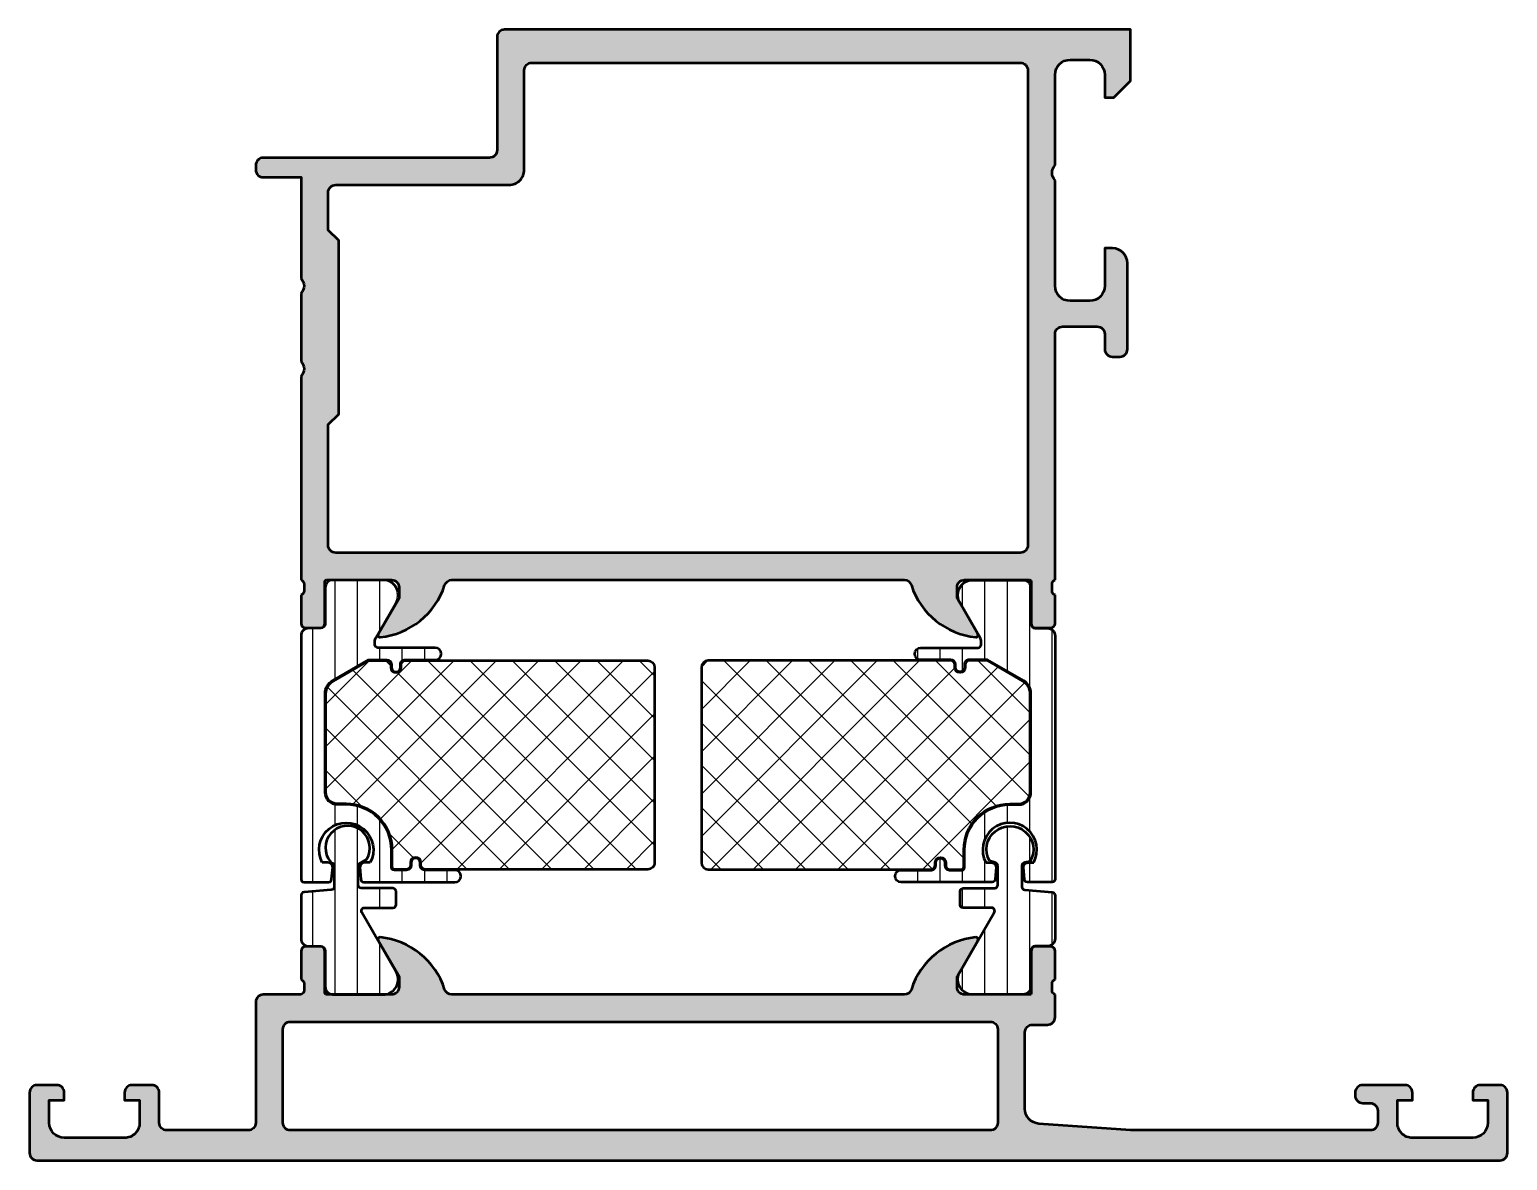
# Model space of a CAD drawing. Extents: x 5 to 103, y 0 to 75.
import ezdxf

# ---------------------------------------------------------------- set-up
doc = ezdxf.new("R2010")
doc.units = 0
for name, color, linetype, lineweight in [('0S-Alu contour', 7, 'Continuous', 50), ('0S-Alu hatch', 252, 'Continuous', 25), ('0S-Plastic contour', 254, 'Continuous', 50), ('0S-Plastic hatch', 253, 'Continuous', 25), ('0S-PT contour', 91, 'Continuous', 50), ('0S-PT hatch', 103, 'Continuous', 25)]:
    doc.layers.add(name, color=color, linetype=linetype, lineweight=lineweight)
pattern_1 = [(135, (0, 0), (-1.403165018917055, -1.403165018917055), []), (225, (0, 0), (1.403165018917055, -1.403165018917055), [])]
pattern_2 = [(90, (0, 0), (-1.4859, 0), [])]

# ---------------------------------------------------------------- blocks, each defined once
blk = doc.blocks.new('183090__81BA4575_E7D8_40FD_8FE5_7F0E348D7544_')
at = {"layer": '0S-Alu hatch'}
h = blk.add_hatch(color=256, dxfattribs=at)
edge = h.paths.add_edge_path()
edge.add_line((20, 10.49996053305319), (20, 2.499922147661962))
edge.add_ellipse((19.50000799373549, 2.499952540241304), major_axis=(-0.4999920071882297, 0), ratio=1, start_angle=89.9999582489337, end_angle=179.9965172112618, ccw=False)
edge.add_line((19.50000762939453, 1.999960533053207), (14.10000610351562, 1.999960533053192))
edge.add_ellipse((14.10001171460138, 2.499966144138933), major_axis=(-0.5000056111172249, 0), ratio=1, start_angle=0.0006429760202877333, end_angle=89.99935702415121, ccw=False)
edge.add_line((13.60000610351564, 2.499960533051681), (13.60000610351562, 4.499960533053192))
edge.add_arc((13.10001392716924, 4.499967879876887), 0.4999921764003584, 359.9991581029894, 450.0008965386937)
edge.add_line((13.10000610351562, 4.999960056216036), (11.80000305175781, 4.999960533053192))
edge.add_arc((11.80003194873944, 4.499931636071572), 0.5000288978166073, 90.00331115880773, 179.9966888411355)
edge.add_line((11.30000305175782, 4.4999605330537), (11.30000305175781, 3.999960533053192))
edge.add_line((11.30000305175781, 3.999960533053192), (12.30000305175781, 3.999960533053192))
edge.add_line((12.30000305175781, 3.999960533053192), (12.30000305175781, 2.499960533053173))
edge.add_ellipse((11.30001176224016, 2.499951822570857), major_axis=(-0.9999912895555887, 0), ratio=1, start_angle=89.9995009217771, end_angle=180.0004990787141, ccw=False)
edge.add_line((11.30000305175781, 1.499960533053205), (7.300003051757812, 1.499960533053192))
edge.add_ellipse((7.30003724327588, 2.499994724571259), major_axis=(-1.000034192102577, 0), ratio=1, start_angle=0.0019589627473806104, end_angle=89.9980410373002, ccw=False)
edge.add_line((6.300003051757813, 2.49996053305236), (6.300003051757812, 3.999960533053192))
edge.add_line((6.300003051757812, 3.999960533053192), (7.300003051757812, 3.999960533053192))
edge.add_line((7.300003051757812, 3.999960533053192), (7.300003051757812, 4.499960533053192))
edge.add_arc((6.800008665053553, 4.499966146348924), 0.4999943867357684, 359.9993567564866, 450.0006432435316)
edge.add_line((6.800003051757812, 4.999960533053183), (5.5, 4.999960533053192))
edge.add_arc((5.500028896981604, 4.499931636071589), 0.5000288978165905, 90.00331115880446, 179.9966888411355)
edge.add_line((5.000000000000001, 4.499960533053717), (5, 0.4999529036586612))
edge.add_arc((5.500013265202454, 0.4999737985162753), 0.5000132656390381, 180.0023943105812, 269.9984799601016)
edge.add_line((5.500000000000028, -3.94669468018e-05), (102.5, -3.94669468076e-05))
edge.add_arc((102.4999998175535, 0.4999607155606226), 0.5000001825074635, 270.000020906813, 359.9991048225051)
edge.add_line((103, 0.4999529036604337), (103, 4.499960533053192))
edge.add_arc((102.4999840330719, 4.499944566125083), 0.5000159671830379, 0.0018296166054239, 89.99817038324314)
edge.add_line((102.5, 4.999960533053187), (101.1999893188477, 4.999960533053192))
edge.add_arc((101.1999972154239, 4.499960265933718), 0.50000026718183, 90.00090488050319, 179.999969382958)
edge.add_line((100.6999969482422, 4.499960533117955), (100.6999969482422, 3.999960533053192))
edge.add_line((100.6999969482422, 3.999960533053192), (101.6999969482422, 3.999960533053192))
edge.add_line((101.6999969482422, 3.999960533053192), (101.6999969482422, 2.499960533053192))
edge.add_ellipse((100.6999842356632, 2.499973245632185), major_axis=(-1.000012712659782, 0), ratio=1, start_angle=90.00072836786268, end_angle=179.9992716319968, ccw=False)
edge.add_line((100.6999969482422, 1.499960533053206), (96.6999969482422, 1.499960533053192))
edge.add_ellipse((96.69999127768875, 2.499954862499734), major_axis=(-0.9999943294626193, 0), ratio=1, start_angle=-0.00032490097822801545, end_angle=90.0003249006225, ccw=False)
edge.add_line((95.6999969482422, 2.499960533059391), (95.6999969482422, 3.999960533053192))
edge.add_line((95.6999969482422, 3.999960533053192), (96.6999969482422, 3.999960533053192))
edge.add_line((96.6999969482422, 3.999960533053192), (96.6999969482422, 4.499960533053192))
edge.add_arc((96.19998113562411, 4.499944720435108), 0.5000158128681047, 0.0018119353897291, 89.99818806474616)
edge.add_line((96.19999694824219, 4.999960533053181), (93.39999389648438, 4.999960533053192))
edge.add_arc((93.40000764301266, 4.499946786524929), 0.5000137467172251, 90.00157519279813, 179.9984248072896)
edge.add_line((92.89999389648439, 4.499960533052431), (92.89999389648439, 4.299955955416471))
edge.add_arc((93.40000454587482, 4.299966604806916), 0.5000106495038397, 180.0012203039023, 269.9987796957372)
edge.add_line((93.39999389648438, 3.799955955416484), (93.89999389648439, 3.799955955416473))
edge.add_ellipse((93.89999083664276, 3.299952895574863), major_axis=(-0.5000030598509725, 0), ratio=1, start_angle=180.0003506308146, end_angle=269.9996493701244, ccw=False)
edge.add_line((94.39999389648438, 3.299955955424675), (94.39999389648438, 2.499960533053194))
edge.add_ellipse((93.9000004540361, 2.499953975501477), major_axis=(-0.4999934424912738, 0), ratio=1, start_angle=89.99924855007038, end_angle=180.0007514498339, ccw=False)
edge.add_line((93.89999389648439, 1.999960533053206), (78.00000190734863, 1.999960533053192))
edge.add_line((78.00000190734863, 1.999960533053192), (71.92875289916994, 2.433615318209441))
edge.add_ellipse((72.00000363682571, 3.431073576303687), major_axis=(-0.9999998221284329, 0), ratio=1, start_angle=-2.2588728256778268e-06, end_angle=85.91417066589128, ccw=False)
edge.add_line((71.00000381469728, 3.431073615728445), (71.00000381469728, 8.499960533053194))
edge.add_ellipse((71.50000376785373, 8.49995962622161), major_axis=(-0.4999999531572694, 0), ratio=1, start_angle=269.99999463212373, end_angle=359.9998960848389, ccw=False)
edge.add_line((71.50000381469728, 8.99995957937888), (72.50000381469727, 8.999960533053192))
edge.add_arc((72.5000072893028, 9.499957058441954), 0.4999965254008342, 269.9996018367678, 360.0002888809716)
edge.add_line((73.00000381469728, 9.499959579386484), (73.00000381469727, 10.99996053305318))
edge.add_ellipse((73.07884026124032, 11.2674811250463), major_axis=(-0.2788950563274348, 0), ratio=1, start_angle=-1.164589374097602, end_angle=73.58012358050638, ccw=False)
edge.add_line((72.80000281469727, 11.27314953304467), (72.80000281469727, 11.72674353304469))
edge.add_ellipse((73.07887091034043, 11.73240419252174), major_axis=(-0.2789255417371433, 0), ratio=1, start_angle=-73.57540544464632, end_angle=1.1628700728853119, ccw=False)
edge.add_line((73.00000381469727, 11.99994753304467), (73.00000381469727, 13.87995853305319))
edge.add_arc((72.70000381469727, 13.87995853305319), 0.2999999999999971, 0, 90)
edge.add_line((72.70000381469727, 14.17995853305319), (71.72002949565447, 14.17995853305319))
edge.add_arc((71.72002949565447, 13.87995853305319), 0.2999999999999989, 90, 180)
edge.add_line((71.42002949565448, 13.87995853305319), (71.42002949565449, 11.11996053305319))
edge.add_ellipse((71.30002949565448, 11.11996053305319), major_axis=(-0.1200000000000045, 0), ratio=1, start_angle=89.99999999999329, end_angle=180, ccw=False)
edge.add_line((71.30002949565447, 10.99996053305319), (67.00000381469727, 10.99996053305319))
edge.add_ellipse((67.00000381469727, 11.49996053305319), major_axis=(-0.5000000000000089, 0), ratio=1, start_angle=0, end_angle=89.9999999999983, ccw=False)
edge.add_line((66.50000381469727, 11.49996053305319), (66.50000381469727, 12.19996053305318))
edge.add_line((66.50000381469727, 12.19996053305318), (67.88149927231964, 14.59278085608074))
edge.add_arc((67.76188403004898, 14.66184074840489), 0.1381197846483035, 330.0000000000018, 455.622577550795)
edge.add_arc((68.23822705587105, 9.823351671205407), 4.999999999999974, 95.62257755079332, 162.2515836439297)
edge.add_ellipse((63.00000381469725, 11.49996053305321), major_axis=(-0.5000000000000112, 0), ratio=1, start_angle=90.0000000000008, end_angle=162.2515836439309, ccw=False)
edge.add_line((63.00000381469726, 10.99996053305321), (32.99999237060547, 10.99996053305319))
edge.add_ellipse((32.99999237060544, 11.49996053305311), major_axis=(-0.4999999999999201, 0), ratio=1, start_angle=17.748416356073278, end_angle=90.00000000000318, ccw=False)
edge.add_arc((27.76176912943166, 9.823351671205304), 5.000000000000063, 17.74841635606987, 84.37742244920645)
edge.add_arc((28.23811215525379, 14.66184074840488), 0.1381197846482785, 84.37742244921603, 209.9999999999943)
edge.add_line((28.11849691298314, 14.59278085608076), (29.49999237060547, 12.19996053305317))
edge.add_line((29.49999237060547, 12.19996053305317), (29.49999237060547, 11.49996053305319))
edge.add_ellipse((28.99999237060547, 11.49996053305319), major_axis=(-0.5, 0), ratio=1, start_angle=90.00000000000318, end_angle=180, ccw=False)
edge.add_line((28.9999923706055, 10.99996053305319), (24.69996668964828, 10.99996053305319))
edge.add_ellipse((24.69996668964828, 11.11996053305319), major_axis=(-0.1200000000000027, 0), ratio=1, start_angle=0, end_angle=90, ccw=False)
edge.add_line((24.57996668964828, 11.11996053305319), (24.57996668964828, 13.87995853305319))
edge.add_arc((24.27996668964826, 13.87995853305318), 0.3000000000000114, 0, 90)
edge.add_line((24.27996668964826, 14.1799585330532), (23.29999237060548, 14.17995853305319))
edge.add_arc((23.29999237060548, 13.87995853305318), 0.3000000000000131, 90, 180)
edge.add_line((22.99999237060547, 13.87995853305318), (22.99999237060547, 11.99994753304467))
edge.add_ellipse((22.92112527496232, 11.73240419252171), major_axis=(-0.2789255417371553, 0), ratio=1, start_angle=178.8371299271148, end_angle=253.57540544465002, ccw=False)
edge.add_line((23.19999337060549, 11.72674353304466), (23.19999337060548, 11.27314953304466))
edge.add_ellipse((22.92115592406245, 11.2674811250463), major_axis=(-0.2788950563274235, 0), ratio=1, start_angle=106.4198764194883, end_angle=181.164589374096, ccw=False)
edge.add_line((22.99999237060547, 10.99996053305318), (20.5, 10.99996053305319))
edge.add_arc((20.50001190502596, 10.49994862802723), 0.5000119051676833, 90.00136418300312, 179.9986358174487)
edge = h.paths.add_edge_path()
edge.add_ellipse((22.3000047306239, 8.699971061218376), major_axis=(-0.4999940495069482, 0), ratio=1, start_angle=-90.00068188844682, end_angle=0.0006818894009938958, ccw=False)
edge.add_line((22.30001068115234, 9.199965110689917), (68.70000457763672, 9.199965110689911))
edge.add_ellipse((68.69999936263179, 8.699959895684971), major_axis=(-0.5000052150321359, 0), ratio=1, start_angle=180.0005975897139, end_angle=269.9994024106873, ccw=False)
edge.add_line((69.20000457763673, 8.699965110689911), (69.20000076293947, 2.49996053305314))
edge.add_ellipse((68.70000356422014, 2.499957731779334), major_axis=(-0.4999971987271749, 0), ratio=1, start_angle=90.0001161296363, end_angle=180.0003210041313, ccw=False)
edge.add_line((68.70000457763672, 1.999960533053186), (22.30001068115234, 1.999960533053198))
edge.add_ellipse((22.30000297718661, 2.499952829087448), major_axis=(-0.4999922960936022, 0), ratio=1, start_angle=-0.0008828225924730759, end_angle=90.00088282304671, ccw=False)
edge.add_line((21.80001068115236, 2.499960533053192), (21.80001068115236, 8.699965110686268))
at = {"layer": '0S-Alu contour', "color": 7}
for points in [[(22.99999237060547, 13.87995853305318), (22.99999237060547, 11.99994753304467)], [(24.27996668964826, 14.1799585330532), (23.29999237060548, 14.17995853305319)], [(24.57996668964828, 11.11996053305319), (24.57996668964828, 13.87995853305319)], [(28.11849691298314, 14.59278085608076), (29.49999237060547, 12.19996053305317), (29.49999237060547, 11.49996053305319)], [(66.50000381469727, 11.49996053305319), (66.50000381469727, 12.19996053305318), (67.88149927231964, 14.59278085608074)], [(71.42002949565448, 13.87995853305319), (71.42002949565449, 11.11996053305319)], [(72.70000381469727, 14.17995853305319), (71.72002949565447, 14.17995853305319)], [(73.00000381469727, 11.99994753304467), (73.00000381469727, 13.87995853305319)], [(22.99999237060547, 10.99996053305318), (20.5, 10.99996053305319)], [(23.19999337060549, 11.72674353304466), (23.19999337060548, 11.27314953304466)], [(28.9999923706055, 10.99996053305319), (24.69996668964828, 10.99996053305319)], [(63.00000381469726, 10.99996053305321), (32.99999237060547, 10.99996053305319)], [(71.30002949565447, 10.99996053305319), (67.00000381469727, 10.99996053305319)], [(72.80000281469727, 11.27314953304467), (72.80000281469727, 11.72674353304469)], [(73.00000381469728, 9.499959579386484), (73.00000381469727, 10.99996053305318)], [(20, 10.49996053305319), (20, 2.499922147661962)], [(22.30001068115234, 9.199965110689917), (68.70000457763672, 9.199965110689911)], [(71.50000381469728, 8.99995957937888), (72.50000381469727, 8.999960533053192)], [(21.80001068115236, 2.499960533053192), (21.80001068115236, 8.699965110686268)], [(69.20000457763673, 8.699965110689911), (69.20000076293947, 2.49996053305314)], [(71.00000381469728, 3.431073615728445), (71.00000381469728, 8.499960533053194)], [(6.800003051757812, 4.999960533053183), (5.5, 4.999960533053192)], [(13.10000610351562, 4.999960056216036), (11.80000305175781, 4.999960533053192)], [(96.19999694824219, 4.999960533053181), (93.39999389648438, 4.999960533053192)], [(102.5, 4.999960533053187), (101.1999893188477, 4.999960533053192)], [(5.000000000000001, 4.499960533053717), (5, 0.4999529036586612)], [(6.300003051757813, 2.49996053305236), (6.300003051757812, 3.999960533053192), (7.300003051757812, 3.999960533053192), (7.300003051757812, 4.499960533053192)], [(11.30000305175782, 4.4999605330537), (11.30000305175781, 3.999960533053192), (12.30000305175781, 3.999960533053192), (12.30000305175781, 2.499960533053173)], [(13.60000610351564, 2.499960533051681), (13.60000610351562, 4.499960533053192)], [(92.89999389648439, 4.499960533052431), (92.89999389648439, 4.299955955416471)], [(95.6999969482422, 2.499960533059391), (95.6999969482422, 3.999960533053192), (96.6999969482422, 3.999960533053192), (96.6999969482422, 4.499960533053192)], [(100.6999969482422, 4.499960533117955), (100.6999969482422, 3.999960533053192), (101.6999969482422, 3.999960533053192), (101.6999969482422, 2.499960533053192)], [(103, 0.4999529036604337), (103, 4.499960533053192)], [(93.39999389648438, 3.799955955416484), (93.89999389648439, 3.799955955416473)], [(94.39999389648438, 3.299955955424675), (94.39999389648438, 2.499960533053194)], [(19.50000762939453, 1.999960533053207), (14.10000610351562, 1.999960533053192)], [(68.70000457763672, 1.999960533053186), (22.30001068115234, 1.999960533053198)], [(93.89999389648439, 1.999960533053206), (78.00000190734863, 1.999960533053192), (71.92875289916994, 2.433615318209441)], [(11.30000305175781, 1.499960533053205), (7.300003051757812, 1.499960533053192)], [(100.6999969482422, 1.499960533053206), (96.6999969482422, 1.499960533053192)], [(5.500000000000028, -3.94669468018e-05), (102.5, -3.94669468076e-05)]]:
    blk.add_lwpolyline(points, dxfattribs=at)
for centre, radius, start, end in [((28.23811215525379, 14.66184074840488), 0.1381197846482785, 84.37742244921603, 209.9999999999943), ((27.76176912943166, 9.823351671205304), 5.000000000000063, 17.74841635606987, 84.37742244920645), ((68.23822705587105, 9.823351671205407), 4.999999999999974, 95.62257755079332, 162.2515836439297), ((67.76188403004898, 14.66184074840489), 0.1381197846483035, 330.0000000000018, 95.62257755079504), ((23.29999237060548, 13.87995853305318), 0.3000000000000131, 90, 180), ((24.27996668964826, 13.87995853305318), 0.3000000000000114, 0, 90), ((71.72002949565447, 13.87995853305319), 0.2999999999999989, 90, 180), ((72.70000381469727, 13.87995853305319), 0.2999999999999971, 0, 90), ((20.50001190502596, 10.49994862802723), 0.5000119051676833, 90.00136418300312, 179.9986358174487), ((72.5000072893028, 9.499957058441954), 0.4999965254008342, 269.9996018367678, 0.0002888809716084), ((5.500028896981604, 4.499931636071589), 0.5000288978165905, 90.00331115880446, 179.9966888411355), ((6.800008665053553, 4.499966146348924), 0.4999943867357684, 359.9993567564866, 90.00064324353166), ((11.80003194873944, 4.499931636071572), 0.5000288978166073, 90.00331115880773, 179.9966888411355), ((13.10001392716924, 4.499967879876887), 0.4999921764003584, 359.9991581029894, 90.00089653869375), ((93.40000764301266, 4.499946786524929), 0.5000137467172251, 90.00157519279813, 179.9984248072896), ((96.19998113562411, 4.499944720435108), 0.5000158128681047, 0.0018119353897291, 89.99818806474616), ((101.1999972154239, 4.499960265933718), 0.50000026718183, 90.00090488050319, 179.999969382958), ((102.4999840330719, 4.499944566125083), 0.5000159671830379, 0.0018296166054239, 89.99817038324314), ((93.40000454587482, 4.299966604806916), 0.5000106495038397, 180.0012203039023, 269.9987796957372), ((5.500013265202454, 0.4999737985162753), 0.5000132656390381, 180.0023943105812, 269.9984799601016), ((102.4999998175535, 0.4999607155606226), 0.5000001825074635, 270.000020906813, 359.9991048225051)]:
    blk.add_arc(centre, radius, start, end, dxfattribs=at)
at = {"layer": '0S-Alu contour', "color": 7, "extrusion": (0, 0, -1)}
for centre, radius, start, end in [((-22.92112527496232, 11.73240419252171), 0.2789255417371553, 106.42459455535, 181.1628700728853), ((-73.07887091034043, 11.73240419252174), 0.2789255417371433, 358.8371299271147, 73.57540544464624), ((-22.92115592406245, 11.2674811250463), 0.2788950563274235, 178.835410625904, 253.5801235805117), ((-24.69996668964828, 11.11996053305319), 0.1200000000000028, 270, 0), ((-28.99999237060547, 11.49996053305319), 0.5, 180, 269.9999999999968), ((-32.99999237060544, 11.49996053305311), 0.4999999999999201, 269.9999999999968, 342.2515836439267), ((-63.00000381469725, 11.49996053305321), 0.5000000000000112, 197.7484163560692, 269.9999999999992), ((-67.00000381469727, 11.49996053305319), 0.5000000000000089, 270.0000000000017, 0), ((-71.30002949565448, 11.11996053305319), 0.1200000000000045, 180, 270.0000000000068), ((-73.07884026124032, 11.2674811250463), 0.2788950563274348, 286.4198764194937, 1.16458937409755), ((-22.3000047306239, 8.699971061218376), 0.4999940495069482, 359.999318110599, 90.0006818884469), ((-68.69999936263179, 8.699959895684971), 0.5000052150321359, 90.0005975893127, 179.9994024102861), ((-71.50000376785373, 8.49995962622161), 0.4999999531572694, 0.0001039151611164, 90.00000536787628), ((-72.00000363682571, 3.431073576303687), 0.9999998221284329, 274.0858293341087, 2.2588727439e-06), ((-93.89999083664276, 3.299952895574863), 0.5000030598509725, 90.00035062987556, 179.9996493691854), ((-7.30003724327588, 2.499994724571259), 1.000034192102577, 270.0019589626998, 359.9980410372526), ((-11.30001176224016, 2.499951822570857), 0.9999912895555887, 179.9995009212859, 270.000499078223), ((-14.10001171460138, 2.499966144138933), 0.5000056111172249, 270.0006429758488, 359.9993570239797), ((-19.50000799373549, 2.499952540241304), 0.4999920071882297, 180.0034827887382, 270.0000417510663), ((-22.30000297718661, 2.499952829087448), 0.4999922960936022, 269.9991171769533, 0.0008828225924878), ((-68.70000356422014, 2.499957731779334), 0.4999971987271749, 179.9996789958687, 269.9998838703637), ((-93.9000004540361, 2.499953975501477), 0.4999934424912738, 179.9992485501661, 270.0007514499296), ((-96.69999127768875, 2.499954862499734), 0.9999943294626193, 269.9996750993775, 0.0003249009782124), ((-100.6999842356632, 2.499973245632185), 1.000012712659782, 180.0007283680033, 269.9992716321373)]:
    blk.add_arc(centre, radius, start, end, dxfattribs=at)
blk = doc.blocks.new('395750__77E44E1D_470D_4DFD_A17E_9CF06D5AD845_')
at = {"layer": '0S-PT hatch'}
h = blk.add_hatch(dxfattribs=at)
h.set_pattern_fill('ANSI37', color=256, scale=0.625, angle=90, style=0)
h.set_pattern_definition(pattern_1)
edge = h.paths.add_edge_path()
edge.add_ellipse((45.99936834512218, 32.69996053305515), major_axis=(-0.4500000000000171, 0), ratio=1, start_angle=180, end_angle=270, ccw=False)
edge.add_line((46.44936834512219, 32.69996053305515), (46.44936834512221, 19.75020561105347))
edge.add_ellipse((45.99936792789688, 19.75020602827184), major_axis=(-0.4500004172255191, 0), ratio=1, start_angle=89.9999468781561, end_angle=179.999946880457, ccw=False)
edge.add_line((45.99936751067851, 19.30020561104651), (31.20654396085605, 19.2999587354831))
edge.add_line((31.20654396085605, 19.2999587354831), (31.07584915025523, 19.33495250369279))
edge.add_line((31.07584915025523, 19.33495250369279), (30.98498417782008, 19.42580485073229))
edge.add_line((30.98498417782008, 19.42580485073229), (30.94996337890628, 19.55652789360266))
edge.add_line((30.94996337890628, 19.55652789360266), (30.94996337890628, 19.74995862570456))
edge.add_arc((30.599967956543, 19.74995862570456), 0.3499954223632784, 0, 180)
edge.add_line((30.24997253417972, 19.74995862570456), (30.24997253417972, 19.55652789360266))
edge.add_line((30.24997253417972, 19.55652789360266), (30.21495173526592, 19.4258048507323))
edge.add_line((30.21495173526592, 19.4258048507323), (30.12408676283077, 19.33495250369279))
edge.add_line((30.12408676283077, 19.33495250369279), (29.99339154222881, 19.29995862570456))
edge.add_line((29.99339154222881, 19.29995862570456), (29.20654952246407, 19.29995862570456))
edge.add_line((29.20654952246407, 19.29995862570456), (29.12585244305324, 19.32158293082366))
edge.add_line((29.12585244305324, 19.32158293082366), (29.07159306425511, 19.37581969212331))
edge.add_line((29.07159306425511, 19.37581969212331), (29.0499694824219, 19.4565510147307))
edge.add_line((29.0499694824219, 19.4565510147307), (29.04996948240934, 20.59993309048873))
edge.add_arc((26.00003731068394, 20.60000203989152), 3.049932172504766, 359.9987047223895, 450.0012742162535)
edge.add_line((25.9999694824219, 23.64993421164206), (25.39994538395502, 23.64993421164206))
edge.add_ellipse((25.39916487119935, 24.39913117373273), major_axis=(-0.7491973686593119, 0), ratio=1, start_angle=-0.06307231434720961, end_angle=90.05969067259991, ccw=False)
edge.add_line((24.64996795648006, 24.39995590467804), (24.64998321522988, 30.96370693934265))
edge.add_ellipse((25.59991376968326, 30.96376766746431), major_axis=(-0.9499305563945183, 0), ratio=1, start_angle=-60.01033770622951, end_angle=0.003662862479927753, ccw=False)
edge.add_line((25.12509693002146, 31.7865173443075), (27.4871321300793, 33.14996053315307))
edge.add_line((27.4871321300793, 33.14996053315307), (28.69996948242189, 33.14996053315307))
edge.add_ellipse((28.69996948242191, 32.89996053315308), major_axis=(-0.2499999999999858, 0), ratio=1, start_angle=180, end_angle=270.00000000000324, ccw=False)
edge.add_line((28.94996948242189, 32.89996053315308), (28.94996948242182, 32.6999605331532))
edge.add_arc((29.29996948242183, 32.69996053315316), 0.3500000000000085, 180, 360)
edge.add_line((29.64996948242184, 32.69996053315312), (29.64996948242185, 32.89996053315306))
edge.add_ellipse((29.89996948232397, 32.89996053315306), major_axis=(-0.2499999999021156, 0), ratio=1, start_angle=270.00000000000324, end_angle=360, ccw=False)
edge.add_line((29.89996948232395, 33.14996053305517), (45.99936834512218, 33.14996053305517))
at = {"layer": '0S-PT contour', "color": 7}
for points in [[(25.12509693002146, 31.7865173443075), (27.4871321300793, 33.14996053315307), (28.69996948242189, 33.14996053315307)], [(28.94996948242189, 32.89996053315308), (28.94996948242182, 32.6999605331532)], [(29.64996948242184, 32.69996053315312), (29.64996948242185, 32.89996053315306)], [(29.89996948232395, 33.14996053305517), (45.99936834512218, 33.14996053305517)], [(46.44936834512219, 32.69996053305515), (46.44936834512221, 19.75020561105347)], [(24.64996795648006, 24.39995590467804), (24.64998321522988, 30.96370693934265)], [(25.9999694824219, 23.64993421164206), (25.39994538395502, 23.64993421164206)], [(30.24997253417972, 19.74995862570456), (30.24997253417972, 19.55652789360266), (30.21495173526592, 19.4258048507323), (30.12408676283077, 19.33495250369279), (29.99339154222881, 19.29995862570456), (29.20654952246407, 19.29995862570456), (29.12585244305324, 19.32158293082366), (29.07159306425511, 19.37581969212331), (29.0499694824219, 19.4565510147307), (29.04996948240934, 20.59993309048873)], [(45.99936751067851, 19.30020561104651), (31.20654396085605, 19.2999587354831), (31.07584915025523, 19.33495250369279), (30.98498417782008, 19.42580485073229), (30.94996337890628, 19.55652789360266), (30.94996337890628, 19.74995862570456)]]:
    blk.add_lwpolyline(points, dxfattribs=at)
at = {"layer": '0S-PT contour', "color": 7, "extrusion": (0, 0, -1)}
for centre, radius, start, end in [((-28.69996948242191, 32.89996053315308), 0.2499999999999858, 89.99999999999675, 180), ((-29.89996948232397, 32.89996053315306), 0.2499999999021156, 0, 89.99999999999675), ((-45.99936834512218, 32.69996053305515), 0.4500000000000171, 90, 180), ((-25.59991376968326, 30.96376766746431), 0.9499305563945183, 359.9963371375201, 60.01033770622957), ((-25.39916487119935, 24.39913117373273), 0.7491973686593119, 269.9403093274001, 0.0630723143472479), ((-45.99936792789688, 19.75020602827184), 0.4500004172255191, 180.0000531195431, 270.0000531218439)]:
    blk.add_arc(centre, radius, start, end, dxfattribs=at)
at = {"layer": '0S-PT contour', "color": 7}
for centre, radius, start, end in [((29.29996948242183, 32.69996053315316), 0.3500000000000085, 180, 0), ((26.00003731068394, 20.60000203989152), 3.049932172504766, 359.9987047223895, 90.00127421625359), ((30.599967956543, 19.74995862570456), 0.3499954223632784, 0, 180)]:
    blk.add_arc(centre, radius, start, end, dxfattribs=at)
blk = doc.blocks.new('395750__65F510C5_C997_4AD8_A2E3_4551F1E8FE04_')
at = {"layer": '0S-PT hatch'}
h = blk.add_hatch(dxfattribs=at)
h.set_pattern_fill('ANSI37', color=256, scale=0.625, angle=90, style=0)
h.set_pattern_definition(pattern_1)
edge = h.paths.add_edge_path()
edge.add_arc((50.00060113729973, 32.69996053305515), 0.45000000000001, 90, 180)
edge.add_line((49.55060113729972, 32.69996053305515), (49.5506011372997, 19.75020561105347))
edge.add_arc((50.0006011372996, 19.75020561105336), 0.4499999999998963, 180, 269.9990437979582)
edge.add_line((50.00059362730633, 19.30020561111613), (64.79342552156577, 19.29995873548307))
edge.add_line((64.79342552156577, 19.29995873548307), (64.9241203321667, 19.33495250369279))
edge.add_line((64.9241203321667, 19.33495250369279), (65.01498530460182, 19.42580485073229))
edge.add_line((65.01498530460182, 19.42580485073229), (65.05000610351564, 19.55652789360269))
edge.add_line((65.05000610351564, 19.55652789360269), (65.05000610351564, 19.74995862570455))
edge.add_ellipse((65.4000015258789, 19.74995862570455), major_axis=(-0.3499954223632642, 0), ratio=1, start_angle=180, end_angle=360, ccw=False)
edge.add_line((65.74999694824217, 19.74995862570455), (65.7499969482422, 19.55652789360269))
edge.add_line((65.7499969482422, 19.55652789360269), (65.78501774715602, 19.42580485073228))
edge.add_line((65.78501774715602, 19.42580485073228), (65.87588271959115, 19.33495250369279))
edge.add_line((65.87588271959115, 19.33495250369279), (66.0065779401931, 19.29995862570456))
edge.add_line((66.0065779401931, 19.29995862570456), (66.79341995995783, 19.29995862570456))
edge.add_line((66.79341995995783, 19.29995862570456), (66.8741170393687, 19.32158293082366))
edge.add_line((66.8741170393687, 19.32158293082366), (66.9283764181668, 19.37581969212331))
edge.add_line((66.9283764181668, 19.37581969212331), (66.9499999999957, 19.45655101471455))
edge.add_line((66.9499999999957, 19.45655101471455), (66.94999999924585, 20.6000014793337))
edge.add_ellipse((69.9999327323398, 20.60000147930228), major_axis=(-3.049932733093952, 0), ratio=1, start_angle=269.99999999941, end_angle=360, ccw=False)
edge.add_line((69.9999327323712, 23.64993421239624), (70.60002409849919, 23.64993421164202))
edge.add_arc((70.60080461122257, 24.39913117373271), 0.7491973686593032, 269.9403093298693, 360.0630723146303)
edge.add_line((71.35000152594185, 24.39995590468173), (71.3499862691306, 30.96376987578344))
edge.add_arc((70.40005172965132, 30.96376536758678), 0.9499345394899702, 0.0002719145082368, 60.0104764224608)
edge.add_line((70.87486856830651, 31.78651964381117), (68.51283735234261, 33.14996053315307))
edge.add_line((68.51283735234261, 33.14996053315307), (67.30000000000001, 33.14996053315307))
edge.add_arc((67.30000000000003, 32.89996053315308), 0.2499999999999787, 90.00000000000325, 180)
edge.add_line((67.05000000000004, 32.89996053315308), (67.05000000000007, 32.6999605331532))
edge.add_ellipse((66.70000000000007, 32.69996053315317), major_axis=(-0.3499999999999943, 0), ratio=1, start_angle=0, end_angle=180, ccw=False)
edge.add_line((66.35000000000008, 32.69996053315316), (66.35000000000008, 32.89996053315306))
edge.add_arc((66.10000000000008, 32.89996053315304), 0.25, 0, 90)
edge.add_line((66.10000000000008, 33.14996053315304), (50.00060113729973, 33.14996053305517))
at = {"layer": '0S-PT contour', "color": 7}
for points in [[(49.55060113729972, 32.69996053305515), (49.5506011372997, 19.75020561105347)], [(66.10000000000008, 33.14996053315304), (50.00060113729973, 33.14996053305517)], [(66.35000000000008, 32.69996053315316), (66.35000000000008, 32.89996053315306)], [(67.05000000000004, 32.89996053315308), (67.05000000000007, 32.6999605331532)], [(70.87486856830651, 31.78651964381117), (68.51283735234261, 33.14996053315307), (67.30000000000001, 33.14996053315307)], [(71.35000152594185, 24.39995590468173), (71.3499862691306, 30.96376987578344)], [(69.9999327323712, 23.64993421239624), (70.60002409849919, 23.64993421164202)], [(65.74999694824217, 19.74995862570455), (65.7499969482422, 19.55652789360269), (65.78501774715602, 19.42580485073228), (65.87588271959115, 19.33495250369279), (66.0065779401931, 19.29995862570456), (66.79341995995783, 19.29995862570456), (66.8741170393687, 19.32158293082366), (66.9283764181668, 19.37581969212331), (66.9499999999957, 19.45655101471455), (66.94999999924585, 20.6000014793337)], [(50.00059362730633, 19.30020561111613), (64.79342552156577, 19.29995873548307), (64.9241203321667, 19.33495250369279), (65.01498530460182, 19.42580485073229), (65.05000610351564, 19.55652789360269), (65.05000610351564, 19.74995862570455)]]:
    blk.add_lwpolyline(points, dxfattribs=at)
for centre, radius, start, end in [((50.00060113729973, 32.69996053305515), 0.45000000000001, 90, 180), ((66.10000000000008, 32.89996053315304), 0.25, 0, 90), ((67.30000000000003, 32.89996053315308), 0.2499999999999787, 90.00000000000325, 180), ((70.40005172965132, 30.96376536758678), 0.9499345394899702, 0.0002719145082368, 60.0104764224608), ((70.60080461122257, 24.39913117373271), 0.7491973686593032, 269.9403093298693, 0.0630723146303955), ((50.0006011372996, 19.75020561105336), 0.4499999999998963, 180, 269.9990437979582)]:
    blk.add_arc(centre, radius, start, end, dxfattribs=at)
at = {"layer": '0S-PT contour', "color": 7, "extrusion": (0, 0, -1)}
for centre, radius, start, end in [((-66.70000000000007, 32.69996053315317), 0.3499999999999943, 180, 0), ((-69.9999327323398, 20.60000147930228), 3.049932733093953, 0, 90.00000000058999), ((-65.4000015258789, 19.74995862570455), 0.3499954223632642, 0, 180)]:
    blk.add_arc(centre, radius, start, end, dxfattribs=at)
blk = doc.blocks.new('244461__4A3EC311_D476_4062_A127_0BB68EED5576___749B2D54_7659_46D8_A8A4_82038EFA1172_')
at = {"layer": '0S-Plastic hatch'}
h = blk.add_hatch(dxfattribs=at)
h.set_pattern_fill('ANSI31', color=256, scale=0.4680000000000001, angle=45, style=0)
h.set_pattern_definition(pattern_2)
edge = h.paths.add_edge_path()
edge.add_ellipse((72.5, 14.70995753305319), major_axis=(-0.5, 0), ratio=1, start_angle=90, end_angle=180, ccw=False)
edge.add_line((72.5, 14.20995753305319), (71.68966866666668, 14.20995753305319))
edge.add_arc((71.68966866666668, 13.90995753305319), 0.3000000000000025, 90, 180)
edge.add_line((71.38966866666668, 13.90995753305319), (71.39000061706369, 11.50995915011688))
edge.add_ellipse((70.89000463962509, 11.5099565104918), major_axis=(-0.4999959774455691, 0), ratio=1, start_angle=89.99969751881332, end_angle=180.0003024817733, ccw=False)
edge.add_line((70.890002, 11.0099605330532), (67.41346050190053, 11.00996053305319))
edge.add_ellipse((67.55577115089187, 11.99977860777604), major_axis=(-0.999996070924474, 0), ratio=1, start_angle=-32.727016099840796, end_angle=81.81839194810101, ccw=False)
edge.add_line((66.71451850190051, 12.54041353305319), (68.9716962113061, 16.44996054333337))
edge.add_arc((68.79849112461395, 16.54996053305319), 0.1999999999999995, 330.000003400655, 450)
edge.add_line((68.79849112461395, 16.74996053305319), (66.90000915527344, 16.74996053305319))
edge.add_line((66.90000915527344, 16.74996053305319), (66.80008697509766, 16.77687703695944))
edge.add_line((66.80008697509766, 16.77687703695944), (66.72692108154297, 16.85005818930319))
edge.add_line((66.72692108154297, 16.85005818930319), (66.70000457763672, 16.94997274008444))
edge.add_line((66.70000457763672, 16.94997274008444), (66.70000457763672, 17.84996663656881))
edge.add_line((66.70000457763672, 17.84996663656881), (66.72691345214842, 17.94988118735007))
edge.add_line((66.72691345214842, 17.94988118735007), (66.80008697509766, 18.02306233969381))
edge.add_line((66.80008697509766, 18.02306233969381), (66.90000915527344, 18.04997884360006))
edge.add_line((66.90000915527344, 18.04997884360006), (69.00000762939453, 18.04997884360006))
edge.add_line((69.00000762939453, 18.04997884360006), (69.09992218017578, 18.07689534750632))
edge.add_line((69.09992218017578, 18.07689534750632), (69.173095703125, 18.15004598227194))
edge.add_line((69.173095703125, 18.15004598227194), (69.20000457763672, 18.24996053305319))
edge.add_line((69.20000457763672, 18.24996053305319), (69.20000457763672, 19.5499807509487))
edge.add_line((69.20000457763672, 19.5499807509487), (69.173095703125, 19.64989530172995))
edge.add_line((69.173095703125, 19.64989530172995), (69.09992218017578, 19.7230764540737))
edge.add_line((69.09992218017578, 19.7230764540737), (69, 19.74999295797995))
edge.add_line((69, 19.74999295797995), (68.64500427246094, 19.86532457251454))
edge.add_ellipse((70.00843404332875, 20.61568708860257), major_axis=(-1.556272677148388, 0), ratio=1, start_angle=149.9115858776142, end_angle=28.82615351152799, ccw=False)
edge.add_line((71.3550033569336, 19.83547190719659), (71.00000762939453, 19.74999295797995))
edge.add_line((71.00000762939453, 19.74999295797995), (70.90008544921875, 19.7230764540737))
edge.add_line((70.90008544921875, 19.7230764540737), (70.82691192626953, 19.64989530172995))
edge.add_line((70.82691192626953, 19.64989530172995), (70.80000305175781, 19.5499807509487))
edge.add_line((70.80000305175781, 19.5499807509487), (70.80000305175781, 18.14998494711569))
edge.add_line((70.80000305175781, 18.14998494711569), (70.82691192626953, 18.05003987875631))
edge.add_line((70.82691192626953, 18.05003987875631), (70.90008544921875, 17.97688924399069))
edge.add_line((70.90008544921875, 17.97688924399069), (71, 17.94997274008444))
edge.add_line((71, 17.94997274008444), (72.80000305175781, 17.79247151938131))
edge.add_line((72.80000305175781, 17.79247151938131), (72.89991760253906, 17.76555501547506))
edge.add_line((72.89991760253906, 17.76555501547506), (72.97309112548828, 17.69237386313131))
edge.add_line((72.97309112548828, 17.69237386313131), (72.99999999999974, 17.59245931235006))
edge.add_line((72.99999999999974, 17.59245931235006), (73, 14.70995753305319))
at = {"layer": '0S-Plastic contour', "color": 7}
for points in [[(68.79849112461395, 16.74996053305319), (66.90000915527344, 16.74996053305319), (66.80008697509766, 16.77687703695944), (66.72692108154297, 16.85005818930319), (66.70000457763672, 16.94997274008444), (66.70000457763672, 17.84996663656881), (66.72691345214842, 17.94988118735007), (66.80008697509766, 18.02306233969381), (66.90000915527344, 18.04997884360006), (69.00000762939453, 18.04997884360006), (69.09992218017578, 18.07689534750632), (69.173095703125, 18.15004598227194), (69.20000457763672, 18.24996053305319), (69.20000457763672, 19.5499807509487), (69.173095703125, 19.64989530172995), (69.09992218017578, 19.7230764540737), (69, 19.74999295797995), (68.64500427246094, 19.86532457251454)], [(71.3550033569336, 19.83547190719659), (71.00000762939453, 19.74999295797995), (70.90008544921875, 19.7230764540737), (70.82691192626953, 19.64989530172995), (70.80000305175781, 19.5499807509487), (70.80000305175781, 18.14998494711569), (70.82691192626953, 18.05003987875631), (70.90008544921875, 17.97688924399069), (71, 17.94997274008444), (72.80000305175781, 17.79247151938131), (72.89991760253906, 17.76555501547506), (72.97309112548828, 17.69237386313131), (72.99999999999974, 17.59245931235006), (73, 14.70995753305319)], [(66.71451850190051, 12.54041353305319), (68.9716962113061, 16.44996054333337)], [(71.38966866666668, 13.90995753305319), (71.39000061706369, 11.50995915011688)], [(72.5, 14.20995753305319), (71.68966866666668, 14.20995753305319)], [(70.890002, 11.0099605330532), (67.41346050190053, 11.00996053305319)]]:
    blk.add_lwpolyline(points, dxfattribs=at)
at = {"layer": '0S-Plastic contour', "color": 7, "extrusion": (0, 0, -1)}
for centre, radius, start, end in [((-70.00843404332875, 20.61568708860257), 1.556272677148388, 331.173846488472, 210.0884141223859), ((-72.5, 14.70995753305319), 0.5, 180, 270), ((-67.55577115089187, 11.99977860777604), 0.999996070924474, 278.181608051899, 32.72701609984073), ((-70.89000463962509, 11.5099565104918), 0.4999959774455691, 179.9996975182267, 270.0003024811867)]:
    blk.add_arc(centre, radius, start, end, dxfattribs=at)
at = {"layer": '0S-Plastic contour', "color": 7}
for centre, radius, start, end in [((68.79849112461395, 16.54996053305319), 0.1999999999999995, 330.000003400655, 90), ((71.68966866666668, 13.90995753305319), 0.3000000000000025, 90, 180)]:
    blk.add_arc(centre, radius, start, end, dxfattribs=at)
blk = doc.blocks.new('244461__F8B0EB8A_C2E9_4D2C_9D55_9A0752A8E672___AEDF8733_9D1D_49BC_85EB_FF05FA50AB38_')
at = {"layer": '0S-Plastic hatch'}
h = blk.add_hatch(dxfattribs=at)
h.set_pattern_fill('ANSI31', color=256, scale=0.4680000000000001, angle=45, style=0)
h.set_pattern_definition(pattern_2)
edge = h.paths.add_edge_path()
edge.add_line((73, 34.78996353315306), (73, 18.64998303976706))
edge.add_line((73, 18.64998303976706), (72.97308349609375, 18.55006848898581))
edge.add_line((72.97308349609375, 18.55006848898581), (72.89991760253906, 18.47688733664206))
edge.add_line((72.89991760253906, 18.47688733664206), (72.79998779296875, 18.44997083273581))
edge.add_line((72.79998779296875, 18.44997083273581), (71.16998291015625, 18.44997083273581))
edge.add_line((71.16998291015625, 18.44997083273581), (71.070068359375, 18.47688733664206))
edge.add_line((71.070068359375, 18.47688733664206), (70.99690246582031, 18.55006848898581))
edge.add_line((70.99690246582031, 18.55006848898581), (70.96998596191406, 18.64998303976706))
edge.add_line((70.96998596191406, 18.64998303976706), (70.89999389648438, 19.4499708327358))
edge.add_line((70.89999389648438, 19.4499708327358), (70.94000244140625, 19.6001173171108))
edge.add_line((70.94000244140625, 19.6001173171108), (71.04986572265625, 19.7099805983608))
edge.add_line((71.04986572265625, 19.7099805983608), (71.21800231933594, 19.74995862570455))
edge.add_line((71.21800231933594, 19.74995862570455), (71.58656311035156, 19.74995862570455))
edge.add_arc((70, 20.59646131789767), 1.798262859266857, 331.9180754298219, 568.0819245701781)
edge.add_line((68.41343688964844, 19.74995862570455), (68.78199768066406, 19.74995862570455))
edge.add_line((68.78199768066406, 19.74995862570455), (68.95013427734375, 19.7099805983608))
edge.add_line((68.95013427734375, 19.7099805983608), (69.05999755859375, 19.6001173171108))
edge.add_line((69.05999755859375, 19.6001173171108), (69.09999084472656, 19.4499708327358))
edge.add_line((69.09999084472656, 19.4499708327358), (69.02999877929688, 18.64998303976706))
edge.add_line((69.02999877929688, 18.64998303976706), (69.00309753417967, 18.55006848898581))
edge.add_line((69.00309753417967, 18.55006848898581), (68.929931640625, 18.47688733664206))
edge.add_line((68.929931640625, 18.47688733664206), (68.83000183105469, 18.44997083273581))
edge.add_line((68.83000183105469, 18.44997083273581), (62.80000305175781, 18.44997083273581))
edge.add_ellipse((62.80000305175782, 18.84996472922018), major_axis=(-0.3999938964843714, 0), ratio=1, start_angle=-90.00000000000102, end_angle=89.99999999999898, ccw=False)
edge.add_line((62.80000305175782, 19.24995862570455), (64.80000305175781, 19.24995862570456))
edge.add_line((64.80000305175781, 19.24995862570456), (64.94999694824219, 19.29011975851706))
edge.add_line((64.94999694824219, 19.29011975851706), (65.05981445312501, 19.3999220046108))
edge.add_line((65.05981445312501, 19.3999220046108), (65.10000610351562, 19.54994641867331))
edge.add_line((65.10000610351562, 19.54994641867331), (65.10000610351562, 19.74995862570455))
edge.add_ellipse((65.4000015258789, 19.74995862570455), major_axis=(-0.2999954223632812, 0), ratio=1, start_angle=180, end_angle=360, ccw=False)
edge.add_line((65.69999694824217, 19.74995862570455), (65.69999694824217, 19.54994641867331))
edge.add_line((65.69999694824217, 19.54994641867331), (65.74018859863281, 19.3999220046108))
edge.add_line((65.74018859863281, 19.3999220046108), (65.85000610351562, 19.29011975851706))
edge.add_line((65.85000610351562, 19.29011975851706), (66, 19.24995862570456))
edge.add_line((66, 19.24995862570456), (66.80000305175781, 19.24995862570456))
edge.add_line((66.80000305175781, 19.24995862570456), (66.89999389648438, 19.27675305929831))
edge.add_line((66.89999389648438, 19.27675305929831), (66.97320556640625, 19.34993421164206))
edge.add_line((66.97320556640625, 19.34993421164206), (67, 19.44997083273581))
edge.add_line((67, 19.44997083273581), (67, 20.59993421164206))
edge.add_ellipse((69.99993273230837, 20.6000014793337), major_axis=(-2.99993273306254, 0), ratio=1, start_angle=-90.00128474708322, end_angle=0.0012847472241901414, ccw=False)
edge.add_line((70, 23.59993421164206), (70.5999984741211, 23.59993421164206))
edge.add_arc((70.60080461122257, 24.39913117373272), 0.7991973686593123, 269.9422066897775, 360.0610716947241)
edge.add_line((71.40000152587892, 24.39998303976711), (71.39998626708984, 30.96370374289206))
edge.add_arc((70.40005571273866, 30.96376766746431), 0.9999305563944982, 359.9963371374206, 420.0103377062307)
edge.add_line((70.8998647392748, 31.82982312446715), (68.52623244265351, 33.19996053315306))
edge.add_line((68.52623244265351, 33.19996053315306), (67.30000000000003, 33.19996053315306))
edge.add_arc((67.30000000000001, 32.89996053315308), 0.2999999999999829, 89.99999999999729, 180)
edge.add_line((67.00000000000001, 32.89996053315308), (67.00000000000007, 32.69996053315319))
edge.add_ellipse((66.70000000000007, 32.69996053315316), major_axis=(-0.2999999999999971, 0), ratio=1, start_angle=0, end_angle=180, ccw=False)
edge.add_line((66.40000000000008, 32.69996053315313), (66.40000000000008, 32.89996053315306))
edge.add_arc((66.10000000009796, 32.89996053315305), 0.2999999999021128, 0, 90)
edge.add_line((66.10000000009796, 33.19996053305516), (64.10000000000002, 33.19996053315306))
edge.add_ellipse((64.10000000000004, 33.59996053315306), major_axis=(-0.4000000000000057, 0), ratio=1, start_angle=-90.00000000000199, end_angle=89.9999999999979, ccw=False)
edge.add_line((64.10000000000005, 33.99996053315307), (67.90000000000006, 33.99996053315307))
edge.add_arc((67.90000000000006, 34.19996053315307), 0.2000000000000099, 270, 360)
edge.add_line((68.10000000000008, 34.19996053315307), (68.10000000000007, 34.41470774620403))
edge.add_arc((67.60000000000004, 34.41470774620403), 0.5000000000000285, 0, 29.99995113626347)
edge.add_line((68.0330129151004, 34.6647073769164), (66.71451850190054, 36.95950753315306))
edge.add_ellipse((67.5557711508919, 37.50014245843021), major_axis=(-0.9999960709244858, 0), ratio=1, start_angle=-81.81839194810021, end_angle=32.727016099840284, ccw=False)
edge.add_line((67.41346050190054, 38.48996053315307), (70.8900020000003, 38.48996063873893))
edge.add_ellipse((70.89000463962536, 37.98996466130031), major_axis=(-0.4999959774455904, 0), ratio=1, start_angle=179.9996975182268, end_angle=270.00030248118503, ccw=False)
edge.add_line((71.39000061706398, 37.98996202167011), (71.38966866666695, 35.58996363873892))
edge.add_arc((71.68966866666696, 35.58996363873892), 0.3000000000000114, 180, 270)
edge.add_line((71.68966866666696, 35.28996363873891), (72.50000006514982, 35.28996353315306))
edge.add_ellipse((72.5, 34.78996353315306), major_axis=(-0.5000000000000043, 0), ratio=1, start_angle=180, end_angle=269.99999253438057, ccw=False)
at = {"layer": '0S-Plastic contour', "color": 7}
for points in [[(67.41346050190054, 38.48996053315307), (70.8900020000003, 38.48996063873893)], [(71.39000061706398, 37.98996202167011), (71.38966866666695, 35.58996363873892)], [(68.0330129151004, 34.6647073769164), (66.71451850190054, 36.95950753315306)], [(71.68966866666696, 35.28996363873891), (72.50000006514982, 35.28996353315306)], [(68.10000000000008, 34.19996053315307), (68.10000000000007, 34.41470774620403)], [(73, 34.78996353315306), (73, 18.64998303976706), (72.97308349609375, 18.55006848898581), (72.89991760253906, 18.47688733664206), (72.79998779296875, 18.44997083273581), (71.16998291015625, 18.44997083273581), (71.070068359375, 18.47688733664206), (70.99690246582031, 18.55006848898581), (70.96998596191406, 18.64998303976706), (70.89999389648438, 19.4499708327358), (70.94000244140625, 19.6001173171108), (71.04986572265625, 19.7099805983608), (71.21800231933594, 19.74995862570455), (71.58656311035156, 19.74995862570455)], [(64.10000000000005, 33.99996053315307), (67.90000000000006, 33.99996053315307)], [(66.10000000009796, 33.19996053305516), (64.10000000000002, 33.19996053315306)], [(66.40000000000008, 32.69996053315313), (66.40000000000008, 32.89996053315306)], [(67.00000000000001, 32.89996053315308), (67.00000000000007, 32.69996053315319)], [(70.8998647392748, 31.82982312446715), (68.52623244265351, 33.19996053315306), (67.30000000000003, 33.19996053315306)], [(71.40000152587892, 24.39998303976711), (71.39998626708984, 30.96370374289206)], [(70, 23.59993421164206), (70.5999984741211, 23.59993421164206)], [(65.69999694824217, 19.74995862570455), (65.69999694824217, 19.54994641867331), (65.74018859863281, 19.3999220046108), (65.85000610351562, 19.29011975851706), (66, 19.24995862570456), (66.80000305175781, 19.24995862570456), (66.89999389648438, 19.27675305929831), (66.97320556640625, 19.34993421164206), (67, 19.44997083273581), (67, 20.59993421164206)], [(68.41343688964844, 19.74995862570455), (68.78199768066406, 19.74995862570455), (68.95013427734375, 19.7099805983608), (69.05999755859375, 19.6001173171108), (69.09999084472656, 19.4499708327358), (69.02999877929688, 18.64998303976706), (69.00309753417967, 18.55006848898581), (68.929931640625, 18.47688733664206), (68.83000183105469, 18.44997083273581), (62.80000305175781, 18.44997083273581)], [(62.80000305175782, 19.24995862570455), (64.80000305175781, 19.24995862570456), (64.94999694824219, 19.29011975851706), (65.05981445312501, 19.3999220046108), (65.10000610351562, 19.54994641867331), (65.10000610351562, 19.74995862570455)]]:
    blk.add_lwpolyline(points, dxfattribs=at)
at = {"layer": '0S-Plastic contour', "color": 7, "extrusion": (0, 0, -1)}
for centre, radius, start, end in [((-67.5557711508919, 37.50014245843021), 0.9999960709244858, 327.2729839001597, 81.81839194810027), ((-70.89000463962536, 37.98996466130031), 0.4999959774455904, 89.99969751881494, 180.0003024817733), ((-72.5, 34.78996353315306), 0.5000000000000043, 90.00000746561942, 180), ((-64.10000000000004, 33.59996053315306), 0.4000000000000057, 270.0000000000021, 90.00000000000205), ((-66.70000000000007, 32.69996053315316), 0.2999999999999971, 180, 0), ((-69.99993273230837, 20.6000014793337), 2.99993273306254, 359.9987152527758, 90.00128474708318), ((-65.4000015258789, 19.74995862570455), 0.2999954223632812, 0, 180), ((-62.80000305175782, 18.84996472922018), 0.3999938964843714, 270.000000000001, 90.00000000000102)]:
    blk.add_arc(centre, radius, start, end, dxfattribs=at)
at = {"layer": '0S-Plastic contour', "color": 7}
for centre, radius, start, end in [((71.68966866666696, 35.58996363873892), 0.3000000000000114, 180, 270), ((67.60000000000004, 34.41470774620403), 0.5000000000000285, 0, 29.99995113626347), ((67.90000000000006, 34.19996053315307), 0.2000000000000099, 270, 0), ((66.10000000009796, 32.89996053315305), 0.2999999999021128, 0, 90), ((67.30000000000001, 32.89996053315308), 0.2999999999999829, 89.99999999999729, 180), ((70.40005571273866, 30.96376766746431), 0.9999305563944982, 359.9963371374206, 60.01033770623084), ((70.60080461122257, 24.39913117373272), 0.7991973686593123, 269.9422066897775, 0.0610716947241366), ((70, 20.59646131789767), 1.798262859266857, 331.9180754298219, 208.0819245701781)]:
    blk.add_arc(centre, radius, start, end, dxfattribs=at)
blk = doc.blocks.new('244461__B199A27F_148E_4C89_A431_E0870E2FF08E___C27F4114_9462_4F3B_A9D3_0F99482CFF22_')
at = {"layer": '0S-Plastic hatch'}
h = blk.add_hatch(dxfattribs=at)
h.set_pattern_fill('ANSI31', color=256, scale=0.4680000000000001, angle=45, style=0)
h.set_pattern_definition(pattern_2)
edge = h.paths.add_edge_path()
edge.add_line((22.99996948242216, 17.59245931235007), (22.9999694824219, 14.70995753305319))
edge.add_arc((23.4999694824219, 14.70995753305319), 0.5, 180, 270)
edge.add_line((23.4999694824219, 14.20995753305319), (24.31030081575524, 14.20995753305319))
edge.add_ellipse((24.31030081575523, 13.90995753305319), major_axis=(-0.2999999999999989, 0), ratio=1, start_angle=180, end_angle=269.99999999999727, ccw=False)
edge.add_line((24.61030081575522, 13.90995753305319), (24.60996886535821, 11.50995915011688))
edge.add_arc((25.10996484279683, 11.50995651049181), 0.4999959774455833, 179.9996975182267, 270.0003024811867)
edge.add_line((25.10996748242191, 11.00996053305319), (28.58650898052139, 11.00996053305319))
edge.add_arc((28.44419833153003, 11.99977860777604), 0.9999960709244724, 278.1816080518999, 392.7270160998408)
edge.add_line((29.28545098052138, 12.54041353305319), (27.02827327111581, 16.44996054333337))
edge.add_ellipse((27.20147835780796, 16.54996053305319), major_axis=(-0.1999999999999995, 0), ratio=1, start_angle=-90, end_angle=29.999996599345025, ccw=False)
edge.add_line((27.20147835780796, 16.74996053305319), (29.09996032714847, 16.74996053305319))
edge.add_line((29.09996032714847, 16.74996053305319), (29.19988250732425, 16.77687703695944))
edge.add_line((29.19988250732425, 16.77687703695944), (29.27304840087894, 16.85005818930319))
edge.add_line((29.27304840087894, 16.85005818930319), (29.29996490478519, 16.94997274008444))
edge.add_line((29.29996490478519, 16.94997274008444), (29.29996490478519, 17.84996663656881))
edge.add_line((29.29996490478519, 17.84996663656881), (29.27305603027347, 17.94988118735007))
edge.add_line((29.27305603027347, 17.94988118735007), (29.19988250732425, 18.02306233969382))
edge.add_line((29.19988250732425, 18.02306233969382), (29.09996032714847, 18.04997884360007))
edge.add_line((29.09996032714847, 18.04997884360007), (26.99996185302737, 18.04997884360007))
edge.add_line((26.99996185302737, 18.04997884360007), (26.90004730224612, 18.07689534750632))
edge.add_line((26.90004730224612, 18.07689534750632), (26.82687377929691, 18.15004598227194))
edge.add_line((26.82687377929691, 18.15004598227194), (26.79996490478519, 18.24996053305319))
edge.add_line((26.79996490478519, 18.24996053305319), (26.79996490478519, 19.5499807509487))
edge.add_line((26.79996490478519, 19.5499807509487), (26.82687377929691, 19.64989530172995))
edge.add_line((26.82687377929691, 19.64989530172995), (26.90004730224612, 19.7230764540737))
edge.add_line((26.90004730224612, 19.7230764540737), (26.99996948242191, 19.74999295797995))
edge.add_line((26.99996948242191, 19.74999295797995), (27.35496520996097, 19.9751850125167))
edge.add_arc((26.09021759494748, 20.72377138985525), 1.469682990994712, 329.3793051613185, 568.5921669341427)
edge.add_line((24.79976478073309, 20.02042252314306), (24.99996185302737, 19.74999295797995))
edge.add_line((24.99996185302737, 19.74999295797995), (25.09988403320316, 19.7230764540737))
edge.add_line((25.09988403320316, 19.7230764540737), (25.17305755615237, 19.64989530172995))
edge.add_line((25.17305755615237, 19.64989530172995), (25.19996643066409, 19.5499807509487))
edge.add_line((25.19996643066409, 19.5499807509487), (25.19996643066409, 18.14998494711569))
edge.add_line((25.19996643066409, 18.14998494711569), (25.17305755615237, 18.05003987875632))
edge.add_line((25.17305755615237, 18.05003987875632), (25.09988403320316, 17.97688924399069))
edge.add_line((25.09988403320316, 17.97688924399069), (24.9999694824219, 17.94997274008444))
edge.add_line((24.9999694824219, 17.94997274008444), (23.19996643066409, 17.79247151938132))
edge.add_line((23.19996643066409, 17.79247151938132), (23.10005187988284, 17.76555501547507))
edge.add_line((23.10005187988284, 17.76555501547507), (23.02687835693362, 17.69237386313132))
edge.add_line((23.02687835693362, 17.69237386313132), (22.99996948242216, 17.59245931235007))
at = {"layer": '0S-Plastic contour', "color": 7}
for points in [[(24.79976478073309, 20.02042252314306), (24.99996185302737, 19.74999295797995), (25.09988403320316, 19.7230764540737), (25.17305755615237, 19.64989530172995), (25.19996643066409, 19.5499807509487), (25.19996643066409, 18.14998494711569), (25.17305755615237, 18.05003987875632), (25.09988403320316, 17.97688924399069), (24.9999694824219, 17.94997274008444), (23.19996643066409, 17.79247151938132), (23.10005187988284, 17.76555501547507), (23.02687835693362, 17.69237386313132), (22.99996948242216, 17.59245931235007)], [(27.20147835780796, 16.74996053305319), (29.09996032714847, 16.74996053305319), (29.19988250732425, 16.77687703695944), (29.27304840087894, 16.85005818930319), (29.29996490478519, 16.94997274008444), (29.29996490478519, 17.84996663656881), (29.27305603027347, 17.94988118735007), (29.19988250732425, 18.02306233969382), (29.09996032714847, 18.04997884360007), (26.99996185302737, 18.04997884360007), (26.90004730224612, 18.07689534750632), (26.82687377929691, 18.15004598227194), (26.79996490478519, 18.24996053305319), (26.79996490478519, 19.5499807509487), (26.82687377929691, 19.64989530172995), (26.90004730224612, 19.7230764540737), (26.99996948242191, 19.74999295797995), (27.35496520996097, 19.9751850125167)], [(22.99996948242216, 17.59245931235007), (22.9999694824219, 14.70995753305319)], [(29.28545098052138, 12.54041353305319), (27.02827327111581, 16.44996054333337)], [(23.4999694824219, 14.20995753305319), (24.31030081575524, 14.20995753305319)], [(24.61030081575522, 13.90995753305319), (24.60996886535821, 11.50995915011688)], [(25.10996748242191, 11.00996053305319), (28.58650898052139, 11.00996053305319)]]:
    blk.add_lwpolyline(points, dxfattribs=at)
for centre, radius, start, end in [((26.09021759494748, 20.72377138985525), 1.469682990994712, 329.3793051613185, 208.5921669341427), ((23.4999694824219, 14.70995753305319), 0.5, 180, 270), ((28.44419833153003, 11.99977860777604), 0.9999960709244724, 278.1816080518999, 32.7270160998408), ((25.10996484279683, 11.50995651049181), 0.4999959774455833, 179.9996975182267, 270.0003024811867)]:
    blk.add_arc(centre, radius, start, end, dxfattribs=at)
at = {"layer": '0S-Plastic contour', "color": 7, "extrusion": (0, 0, -1)}
for centre, radius, start, end in [((-27.20147835780796, 16.54996053305319), 0.1999999999999995, 330.000003400655, 90), ((-24.31030081575523, 13.90995753305319), 0.2999999999999989, 90.00000000000273, 180)]:
    blk.add_arc(centre, radius, start, end, dxfattribs=at)
blk = doc.blocks.new('244461__810DF566_9963_40B8_B471_81186F93043F___648F450E_D7AD_434F_B5E6_99AD805644DF_')
at = {"layer": '0S-Plastic hatch'}
h = blk.add_hatch(dxfattribs=at)
h.set_pattern_fill('ANSI31', color=256, scale=0.4680000000000001, angle=45, style=0)
h.set_pattern_definition(pattern_2)
edge = h.paths.add_edge_path()
edge.add_line((22.9999694824219, 34.78996353315306), (22.9999694824219, 18.64998303976706))
edge.add_line((22.9999694824219, 18.64998303976706), (23.02688598632816, 18.55006848898581))
edge.add_line((23.02688598632816, 18.55006848898581), (23.10005187988284, 18.47688733664206))
edge.add_line((23.10005187988284, 18.47688733664206), (23.19998168945315, 18.44997083273581))
edge.add_line((23.19998168945315, 18.44997083273581), (24.82998657226565, 18.44997083273581))
edge.add_line((24.82998657226565, 18.44997083273581), (24.92990112304691, 18.47688733664206))
edge.add_line((24.92990112304691, 18.47688733664206), (25.00306701660159, 18.55006848898581))
edge.add_line((25.00306701660159, 18.55006848898581), (25.02998352050784, 18.64998303976706))
edge.add_line((25.02998352050784, 18.64998303976706), (25.09997558593753, 19.44997083273581))
edge.add_line((25.09997558593753, 19.44997083273581), (25.05996704101566, 19.60011731711081))
edge.add_line((25.05996704101566, 19.60011731711081), (24.95010375976566, 19.70998059836081))
edge.add_line((24.95010375976566, 19.70998059836081), (24.78196716308597, 19.74995862570456))
edge.add_line((24.78196716308597, 19.74995862570456), (24.41340637207034, 19.74995862570456))
edge.add_ellipse((25.9999694824219, 20.59646131789767), major_axis=(-1.798262859266857, 0), ratio=1, start_angle=151.918075429822, end_angle=28.081924570178103, ccw=False)
edge.add_line((27.58653259277347, 19.74995862570456), (27.21797180175784, 19.74995862570456))
edge.add_line((27.21797180175784, 19.74995862570456), (27.04983520507815, 19.70998059836081))
edge.add_line((27.04983520507815, 19.70998059836081), (26.93997192382815, 19.60011731711081))
edge.add_line((26.93997192382815, 19.60011731711081), (26.89997863769534, 19.44997083273581))
edge.add_line((26.89997863769534, 19.44997083273581), (26.96997070312503, 18.64998303976706))
edge.add_line((26.96997070312503, 18.64998303976706), (26.99687194824222, 18.55006848898581))
edge.add_line((26.99687194824222, 18.55006848898581), (27.0700378417969, 18.47688733664206))
edge.add_line((27.0700378417969, 18.47688733664206), (27.16996765136722, 18.44997083273581))
edge.add_line((27.16996765136722, 18.44997083273581), (33.19996643066409, 18.44997083273581))
edge.add_arc((33.19996643066409, 18.84996472922018), 0.399993896484375, 270, 450)
edge.add_line((33.19996643066409, 19.24995862570456), (31.19996643066409, 19.24995862570456))
edge.add_line((31.19996643066409, 19.24995862570456), (31.04997253417972, 19.29011975851706))
edge.add_line((31.04997253417972, 19.29011975851706), (30.9401550292969, 19.3999220046108))
edge.add_line((30.9401550292969, 19.3999220046108), (30.89996337890628, 19.54994641867332))
edge.add_line((30.89996337890628, 19.54994641867332), (30.89996337890628, 19.74995862570456))
edge.add_arc((30.599967956543, 19.74995862570456), 0.2999954223632812, 0, 180)
edge.add_line((30.29997253417972, 19.74995862570456), (30.29997253417972, 19.54994641867331))
edge.add_line((30.29997253417972, 19.54994641867331), (30.25978088378909, 19.39992200461081))
edge.add_line((30.25978088378909, 19.39992200461081), (30.14996337890628, 19.29011975851706))
edge.add_line((30.14996337890628, 19.29011975851706), (29.9999694824219, 19.24995862570456))
edge.add_line((29.9999694824219, 19.24995862570456), (29.19996643066409, 19.24995862570456))
edge.add_line((29.19996643066409, 19.24995862570456), (29.09997558593753, 19.27675305929831))
edge.add_line((29.09997558593753, 19.27675305929831), (29.02676391601565, 19.34993421164206))
edge.add_line((29.02676391601565, 19.34993421164206), (28.9999694824219, 19.4499708327358))
edge.add_line((28.9999694824219, 19.4499708327358), (28.9999694824219, 20.59993421164206))
edge.add_arc((26.00003675011355, 20.6000014793337), 2.999932733062525, 359.9987152527758, 450.0012847470834)
edge.add_line((25.9999694824219, 23.59993421164205), (25.39997100830081, 23.59993421164206))
edge.add_ellipse((25.39916487119935, 24.39913117373272), major_axis=(-0.7991973686593087, 0), ratio=1, start_angle=-0.061071694723978, end_angle=90.05779331022143, ccw=False)
edge.add_line((24.599967956543, 24.39998303976711), (24.59998321533206, 30.96370374289206))
edge.add_ellipse((25.59991376968324, 30.96376766746431), major_axis=(-0.9999305563944982, 0), ratio=1, start_angle=-60.010337706230075, end_angle=0.003662862579403736, ccw=False)
edge.add_line((25.10010474314709, 31.82982312446715), (27.47373703976839, 33.19996053315306))
edge.add_line((27.47373703976839, 33.19996053315306), (28.69996948242189, 33.19996053315306))
edge.add_ellipse((28.69996948242189, 32.89996053315308), major_axis=(-0.2999999999999758, 0), ratio=1, start_angle=180, end_angle=270, ccw=False)
edge.add_line((28.99996948242187, 32.89996053315308), (28.99996948242185, 32.6999605331532))
edge.add_arc((29.29996948242184, 32.69996053315316), 0.2999999999999971, 180, 360)
edge.add_line((29.59996948242184, 32.69996053315312), (29.59996948242184, 32.89996053315306))
edge.add_ellipse((29.89996948242184, 32.89996053315305), major_axis=(-0.2999999999999971, 0), ratio=1, start_angle=269.99999999999727, end_angle=360, ccw=False)
edge.add_line((29.89996948242185, 33.19996053315305), (31.89996948242188, 33.19996053315306))
edge.add_arc((31.89996948242188, 33.59996053315306), 0.4000000000000057, 270, 450)
edge.add_line((31.89996948242188, 33.99996053315307), (28.09996948242186, 33.99996053315307))
edge.add_ellipse((28.09996948242186, 34.19996053315307), major_axis=(-0.2000000000000028, 0), ratio=1, start_angle=0, end_angle=90, ccw=False)
edge.add_line((27.89996948242186, 34.19996053315307), (27.89996948242186, 34.41470774620403))
edge.add_ellipse((28.3999694824219, 34.41470774620404), major_axis=(-0.5000000000000427, 0), ratio=1, start_angle=330.0000488637381, end_angle=360, ccw=False)
edge.add_line((27.96695656732152, 34.6647073769164), (29.28545098052138, 36.95950753315306))
edge.add_arc((28.44419833153003, 37.50014245843021), 0.9999960709244738, 327.2729839001592, 441.818391948101)
edge.add_line((28.58650898052137, 38.48996053315306), (25.10996748242162, 38.48996063873894))
edge.add_arc((25.10996484279655, 37.98996466130031), 0.4999959774455975, 89.9996975188133, 180.0003024817733)
edge.add_line((24.60996886535792, 37.98996202167011), (24.61030081575496, 35.58996363873892))
edge.add_ellipse((24.31030081575495, 35.58996363873892), major_axis=(-0.3000000000000114, 0), ratio=1, start_angle=90, end_angle=180, ccw=False)
edge.add_line((24.31030081575495, 35.28996363873891), (23.4999694172721, 35.28996353315306))
edge.add_arc((23.4999694824219, 34.78996353315306), 0.5000000000000043, 90.00000746561778, 180)
at = {"layer": '0S-Plastic contour', "color": 7}
for points in [[(28.58650898052137, 38.48996053315306), (25.10996748242162, 38.48996063873894)], [(24.60996886535792, 37.98996202167011), (24.61030081575496, 35.58996363873892)], [(27.96695656732152, 34.6647073769164), (29.28545098052138, 36.95950753315306)], [(24.31030081575495, 35.28996363873891), (23.4999694172721, 35.28996353315306)], [(22.9999694824219, 34.78996353315306), (22.9999694824219, 18.64998303976706), (23.02688598632816, 18.55006848898581), (23.10005187988284, 18.47688733664206), (23.19998168945315, 18.44997083273581), (24.82998657226565, 18.44997083273581), (24.92990112304691, 18.47688733664206), (25.00306701660159, 18.55006848898581), (25.02998352050784, 18.64998303976706), (25.09997558593753, 19.44997083273581), (25.05996704101566, 19.60011731711081), (24.95010375976566, 19.70998059836081), (24.78196716308597, 19.74995862570456), (24.41340637207034, 19.74995862570456)], [(27.89996948242186, 34.19996053315307), (27.89996948242186, 34.41470774620403)], [(31.89996948242188, 33.99996053315307), (28.09996948242186, 33.99996053315307)], [(25.10010474314709, 31.82982312446715), (27.47373703976839, 33.19996053315306), (28.69996948242189, 33.19996053315306)], [(28.99996948242187, 32.89996053315308), (28.99996948242185, 32.6999605331532)], [(29.59996948242184, 32.69996053315312), (29.59996948242184, 32.89996053315306)], [(29.89996948242185, 33.19996053315305), (31.89996948242188, 33.19996053315306)], [(24.599967956543, 24.39998303976711), (24.59998321533206, 30.96370374289206)], [(25.9999694824219, 23.59993421164205), (25.39997100830081, 23.59993421164206)], [(30.29997253417972, 19.74995862570456), (30.29997253417972, 19.54994641867331), (30.25978088378909, 19.39992200461081), (30.14996337890628, 19.29011975851706), (29.9999694824219, 19.24995862570456), (29.19996643066409, 19.24995862570456), (29.09997558593753, 19.27675305929831), (29.02676391601565, 19.34993421164206), (28.9999694824219, 19.4499708327358), (28.9999694824219, 20.59993421164206)], [(27.58653259277347, 19.74995862570456), (27.21797180175784, 19.74995862570456), (27.04983520507815, 19.70998059836081), (26.93997192382815, 19.60011731711081), (26.89997863769534, 19.44997083273581), (26.96997070312503, 18.64998303976706), (26.99687194824222, 18.55006848898581), (27.0700378417969, 18.47688733664206), (27.16996765136722, 18.44997083273581), (33.19996643066409, 18.44997083273581)], [(33.19996643066409, 19.24995862570456), (31.19996643066409, 19.24995862570456), (31.04997253417972, 19.29011975851706), (30.9401550292969, 19.3999220046108), (30.89996337890628, 19.54994641867332), (30.89996337890628, 19.74995862570456)]]:
    blk.add_lwpolyline(points, dxfattribs=at)
for centre, radius, start, end in [((25.10996484279655, 37.98996466130031), 0.4999959774455975, 89.9996975188133, 180.0003024817733), ((28.44419833153003, 37.50014245843021), 0.9999960709244738, 327.2729839001592, 81.81839194810097), ((23.4999694824219, 34.78996353315306), 0.5000000000000043, 90.00000746561778, 180), ((31.89996948242188, 33.59996053315306), 0.4000000000000057, 270, 90), ((29.29996948242184, 32.69996053315316), 0.2999999999999971, 180, 0), ((26.00003675011355, 20.6000014793337), 2.999932733062525, 359.9987152527758, 90.00128474708345), ((30.599967956543, 19.74995862570456), 0.2999954223632812, 0, 180), ((33.19996643066409, 18.84996472922018), 0.399993896484375, 270, 90)]:
    blk.add_arc(centre, radius, start, end, dxfattribs=at)
at = {"layer": '0S-Plastic contour', "color": 7, "extrusion": (0, 0, -1)}
for centre, radius, start, end in [((-24.31030081575495, 35.58996363873892), 0.3000000000000114, 180, 270), ((-28.3999694824219, 34.41470774620404), 0.5000000000000427, 0, 29.99995113626193), ((-28.09996948242186, 34.19996053315307), 0.2000000000000028, 270, 0), ((-28.69996948242189, 32.89996053315308), 0.2999999999999758, 90, 180), ((-29.89996948242184, 32.89996053315305), 0.2999999999999971, 0, 90.00000000000273), ((-25.59991376968324, 30.96376766746431), 0.9999305563944982, 359.9963371374206, 60.01033770623014), ((-25.39916487119935, 24.39913117373272), 0.7991973686593087, 269.9422066897786, 0.0610716947241366), ((-25.9999694824219, 20.59646131789767), 1.798262859266857, 331.9180754298219, 208.0819245701781)]:
    blk.add_arc(centre, radius, start, end, dxfattribs=at)
blk = doc.blocks.new('397910__AC7B864A_85F5_4B0C_B643_9CBF65BD1D82_')
at = {"layer": '0S-Alu hatch'}
h = blk.add_hatch(color=256, dxfattribs=at)
edge = h.paths.add_edge_path()
edge.add_arc((20.50000762941731, 65.9999605330532), 0.5, 90.0000000000016, 179.9994535835324)
edge.add_line((20.00000762944005, 65.9999653014364), (20.00000476831997, 65.69995576473325))
edge.add_arc((20.50000166166143, 65.69995742639465), 0.4999968933442219, 180.0001904125791, 269.9998095864432)
edge.add_line((20.5, 65.19996053305319), (23, 65.1999605330532))
edge.add_line((23, 65.1999605330532), (23, 58.4999605330532))
edge.add_ellipse((22.47502420766755, 57.9999605330532), major_axis=(-0.724982470501935, 0), ratio=1, start_angle=136.3958616163865, end_angle=223.6041383836133, ccw=False)
edge.add_line((23, 57.4999605330532), (23, 52.9999605330532))
edge.add_ellipse((22.47502420766755, 52.4999605330532), major_axis=(-0.724982470501935, 0), ratio=1, start_angle=136.3958616163868, end_angle=223.6041383836133, ccw=False)
edge.add_line((23, 51.99996053305319), (23.00000000000003, 38.49996053305317))
edge.add_ellipse((22.92116355345698, 38.23243994106007), major_axis=(-0.2788950563274228, 0), ratio=1, start_angle=178.835410625902, end_angle=253.5801235805057, ccw=False)
edge.add_line((23.20000100000001, 38.22677153306169), (23.20000099999999, 37.77317753306169))
edge.add_ellipse((22.92113290435685, 37.76751687358462), major_axis=(-0.2789255417371151, 0), ratio=1, start_angle=106.42459455535229, end_angle=181.1628700728881, ccw=False)
edge.add_line((23, 37.49997353306171), (22.99999999999997, 35.61996253305323))
edge.add_arc((23.30000000000001, 35.61996253305324), 0.3000000000000398, 180, 270)
edge.add_line((23.30000000000001, 35.3199625330532), (24.27997431904277, 35.31996253305319))
edge.add_arc((24.27997431904277, 35.61996253305321), 0.3000000000000256, 270, 360)
edge.add_line((24.57997431904279, 35.61996253305321), (24.57997431904278, 38.37996053305318))
edge.add_ellipse((24.69997431904278, 38.37996053305318), major_axis=(-0.1200000000000045, 0), ratio=1, start_angle=269.9999999999932, end_angle=360, ccw=False)
edge.add_line((24.6999743190428, 38.49996053305318), (29, 38.49996053305319))
edge.add_ellipse((29, 37.99996053305319), major_axis=(-0.5, 0), ratio=1, start_angle=180, end_angle=270, ccw=False)
edge.add_line((29.5, 37.99996053305319), (29.5, 37.29996053305321))
edge.add_line((29.5, 37.29996053305321), (28.11850454237762, 34.90714021002566))
edge.add_arc((28.23811978464831, 34.83808031770149), 0.1381197846483229, 149.9999999999996, 275.6225775507884)
edge.add_arc((27.76177675882621, 39.67656939490074), 4.999999999999763, 275.6225775507935, 342.2515836439304)
edge.add_ellipse((33, 37.99996053305298), major_axis=(-0.5000000000002083, 0), ratio=1, start_angle=269.9999999999984, end_angle=342.25158364392945, ccw=False)
edge.add_line((33.00000000000002, 38.49996053305319), (63.00002094304195, 38.49996053305322))
edge.add_ellipse((63.00002094304192, 37.99997150804042), major_axis=(-0.4999890250127948, 0), ratio=1, start_angle=197.7484163560652, end_angle=269.9999999999959, ccw=False)
edge.add_arc((68.23823373159124, 39.67657702429524), 4.999999999999681, 197.7484163560703, 264.3774224492067)
edge.add_arc((67.76189070576918, 34.83808794709602), 0.1381197846482742, 264.3774224492037, 389.9999999999936)
edge.add_line((67.88150594803984, 34.90714783942015), (66.50001049041748, 37.29996816244773))
edge.add_line((66.50001049041748, 37.29996816244773), (66.50001049041748, 37.99996816244773))
edge.add_ellipse((67.00001049041751, 37.99996816244773), major_axis=(-0.5000000000000285, 0), ratio=1, start_angle=270, end_angle=360, ccw=False)
edge.add_line((67.00001049041751, 38.49996816244776), (71.30003617137471, 38.49996816244772))
edge.add_ellipse((71.3000361713747, 38.37996816244773), major_axis=(-0.1199999999999903, 0), ratio=1, start_angle=180, end_angle=269.9999999999932, ccw=False)
edge.add_line((71.42003617137469, 38.37996816244773), (71.42003617137469, 35.61997016244772))
edge.add_arc((71.7200361713747, 35.61997016244774), 0.3000000000000114, 180, 270)
edge.add_line((71.7200361713747, 35.31997016244773), (72.70001049041747, 35.31997016244773))
edge.add_arc((72.70001049041747, 35.61997016244774), 0.3000000000000114, 270, 360)
edge.add_line((73.00001049041748, 35.61997016244774), (73.00001049041748, 37.49998116245625))
edge.add_ellipse((73.07887758606061, 37.76752450297916), major_axis=(-0.2789255417371138, 0), ratio=1, start_angle=-1.162870072880878, end_angle=73.57540544465053, ccw=False)
edge.add_line((72.80000949041748, 37.7731851624562), (72.80000949041748, 38.22677916245625))
edge.add_ellipse((73.07884693696053, 38.23244757045462), major_axis=(-0.2788950563274377, 0), ratio=1, start_angle=-73.58012358050632, end_angle=1.16458937409692, ccw=False)
edge.add_line((73.00001049041748, 38.49996816244774), (73, 54.79995595541649))
edge.add_ellipse((73.4999963602559, 54.79995959516058), major_axis=(-0.4999963602691543, 0), ratio=1, start_angle=-90.00041708698802, end_angle=0.0004170874324813667, ccw=False)
edge.add_line((73.50000000000001, 55.29995595541649), (75.80000305175781, 55.29995595541648))
edge.add_ellipse((75.80000541113168, 54.79995831479034), major_axis=(-0.4999976406317006, 0), ratio=1, start_angle=179.9997296353498, end_angle=270.0002703656054, ccw=False)
edge.add_line((76.30000305175781, 54.79995595542481), (76.30000305175781, 53.79995595541649))
edge.add_arc((76.80000387686609, 53.79995678052475), 0.500000825108954, 180.0000945494084, 269.9999054497126)
edge.add_line((76.80000305175781, 53.29995595541648), (77.30000305175781, 53.29995595541648))
edge.add_arc((77.2999897843552, 53.79996922281908), 0.500013267578627, 270.001520292008, 359.9984797079203)
edge.add_line((77.80000305175781, 53.79995595541585), (77.80000305175781, 59.49996148672751))
edge.add_arc((76.79998027176927, 59.49993775304247), 1.000022780270178, 0.0013598086930375, 89.99869483253119)
edge.add_line((76.80000305175781, 60.49996053305319), (76.30000305175781, 60.4999605330532))
edge.add_line((76.30000305175781, 60.4999605330532), (76.30000305175781, 57.9999605330532))
edge.add_ellipse((75.29999384533862, 57.99996973947239), major_axis=(-1.000009206461571, 0), ratio=1, start_angle=90.00052748410798, end_angle=179.9994725157291, ccw=False)
edge.add_line((75.30000305175781, 56.99996053305319), (74, 56.99996053305319))
edge.add_ellipse((74.00000895941164, 57.99996949246484), major_axis=(-1.000008959451779, 0), ratio=1, start_angle=0.0005133324254984473, end_angle=89.99948666812509, ccw=False)
edge.add_line((73, 57.99996053304359), (73.00000762939453, 64.99996053421735))
edge.add_ellipse((73.52498342111583, 65.49996053363527), major_axis=(-0.7249824696579444, 0), ratio=1, start_angle=-43.60413838361319, end_angle=43.604138383613304, ccw=False)
edge.add_line((73.00000762939453, 65.9999605330532), (73.00000762939453, 71.99996053305318))
edge.add_ellipse((74.00001642826886, 71.99995173427122), major_axis=(-1.000008798913042, 0), ratio=1, start_angle=270.00092760193047, end_angle=359.9994958706997, ccw=False)
edge.add_line((74.00000023841858, 72.99996053305321), (75.30000305175783, 72.9999605330532))
edge.add_ellipse((75.29997571081654, 71.99993319211192), major_axis=(-1.000027341315026, 0), ratio=1, start_angle=180.001566477586, end_angle=269.9984335222857, ccw=False)
edge.add_line((76.30000305175781, 71.99996053305097), (76.30000305175781, 70.4999605330532))
edge.add_line((76.30000305175781, 70.4999605330532), (76.9000015258789, 70.4999605330532))
edge.add_line((76.9000015258789, 70.4999605330532), (78, 71.59995900717429))
edge.add_line((78, 71.59995900717429), (78, 74.9999605330532))
edge.add_line((78, 74.9999605330532), (36.5, 74.9999605330532))
edge.add_arc((36.5000170826365, 74.49994345041671), 0.5000170829282959, 90.00195745907133, 179.9980425411126)
edge.add_line((36.00000000000001, 74.4999605330516), (36, 66.99996100989036))
edge.add_ellipse((35.50000618905179, 66.99995434400753), major_axis=(-0.4999938109926461, 0), ratio=1, start_angle=89.999290778128, end_angle=180.0007638631271, ccw=False)
edge.add_line((35.5, 66.49996053305321), (20.5000076294173, 66.49996053305318))
edge = h.paths.add_edge_path()
edge.add_ellipse((38.30001878455076, 72.29994785201805), major_axis=(-0.5000157328586159, 0), ratio=1, start_angle=270.00092855183857, end_angle=359.99907144785584, ccw=False)
edge.add_line((38.30001068115236, 72.79996358481101), (70.70000457763672, 72.79996358481101))
edge.add_ellipse((70.6999858892575, 72.29994489665873), major_axis=(-0.5000186885015232, 0), ratio=1, start_angle=180.0012671928083, end_angle=269.9978585495307, ccw=False)
edge.add_line((71.20000457763675, 72.29995595541648), (71.20000457763672, 40.7999635848028))
edge.add_ellipse((70.7000015177951, 40.79996664465261), major_axis=(-0.5000030598509801, 0), ratio=1, start_angle=90.00035062987882, end_angle=179.9996493691856, ccw=False)
edge.add_line((70.70000457763675, 40.29996358481099), (25.30003371484827, 40.299963584811))
edge.add_ellipse((25.30001838439016, 40.79997891744334), major_axis=(-0.50001533286736, 0), ratio=1, start_angle=-0.0017567072769111292, end_angle=90.0017566872258, ccw=False)
edge.add_line((24.80000305175782, 40.79999424807706), (24.80000305175783, 48.79999424807706))
edge.add_line((24.80000305175783, 48.79999424807706), (25.50000000000003, 49.49999119631927))
edge.add_line((25.50000000000003, 49.49999119631927), (25.49999999999997, 60.99999119631938))
edge.add_line((25.49999999999997, 60.99999119631938), (24.80000305175781, 61.69998814456156))
edge.add_line((24.80000305175781, 61.69998814456156), (24.80000305175783, 64.1999651106888))
edge.add_ellipse((25.30001854587505, 64.19994961657271), major_axis=(-0.500015494357278, 0), ratio=1, start_angle=270.0017754400298, end_angle=359.9982245600996, ccw=False)
edge.add_line((25.30000305175783, 64.69996511068993), (36.80000305175781, 64.69996511068993))
edge.add_arc((36.80000883534521, 65.69995932710253), 0.9999942164293276, 269.9996686229351, 360.0003313774784)
edge.add_line((37.80000305175781, 65.69996511068992), (37.80000305175781, 72.29995595541912))
at = {"layer": '0S-Alu contour', "color": 7}
for points in [[(36.00000000000001, 74.4999605330516), (36, 66.99996100989036)], [(76.30000305175781, 71.99996053305097), (76.30000305175781, 70.4999605330532), (76.9000015258789, 70.4999605330532), (78, 71.59995900717429), (78, 74.9999605330532), (36.5, 74.9999605330532)], [(38.30001068115236, 72.79996358481101), (70.70000457763672, 72.79996358481101)], [(74.00000023841858, 72.99996053305321), (75.30000305175783, 72.9999605330532)], [(37.80000305175781, 65.69996511068992), (37.80000305175781, 72.29995595541912)], [(71.20000457763675, 72.29995595541648), (71.20000457763672, 40.7999635848028)], [(73.00000762939453, 65.9999605330532), (73.00000762939453, 71.99996053305318)], [(20.00000762944005, 65.9999653014364), (20.00000476831997, 65.69995576473325)], [(35.5, 66.49996053305321), (20.5000076294173, 66.49996053305318)], [(20.5, 65.19996053305319), (23, 65.1999605330532), (23, 58.4999605330532)], [(25.30000305175783, 64.69996511068993), (36.80000305175781, 64.69996511068993)], [(73, 57.99996053304359), (73.00000762939453, 64.99996053421735)], [(24.80000305175782, 40.79999424807706), (24.80000305175783, 48.79999424807706), (25.50000000000003, 49.49999119631927), (25.49999999999997, 60.99999119631938), (24.80000305175781, 61.69998814456156), (24.80000305175783, 64.1999651106888)], [(76.80000305175781, 60.49996053305319), (76.30000305175781, 60.4999605330532), (76.30000305175781, 57.9999605330532)], [(77.80000305175781, 53.79995595541585), (77.80000305175781, 59.49996148672751)], [(23, 57.4999605330532), (23, 52.9999605330532)], [(75.30000305175781, 56.99996053305319), (74, 56.99996053305319)], [(73.50000000000001, 55.29995595541649), (75.80000305175781, 55.29995595541648)], [(73.00001049041748, 38.49996816244774), (73, 54.79995595541649)], [(76.30000305175781, 54.79995595542481), (76.30000305175781, 53.79995595541649)], [(76.80000305175781, 53.29995595541648), (77.30000305175781, 53.29995595541648)], [(23, 51.99996053305319), (23.00000000000003, 38.49996053305317)], [(70.70000457763675, 40.29996358481099), (25.30003371484827, 40.299963584811)], [(23.20000100000001, 38.22677153306169), (23.20000099999999, 37.77317753306169)], [(24.57997431904279, 35.61996253305321), (24.57997431904278, 38.37996053305318)], [(24.6999743190428, 38.49996053305318), (29, 38.49996053305319)], [(33.00000000000002, 38.49996053305319), (63.00002094304195, 38.49996053305322)], [(67.00001049041751, 38.49996816244776), (71.30003617137471, 38.49996816244772)], [(71.42003617137469, 38.37996816244773), (71.42003617137469, 35.61997016244772)], [(72.80000949041748, 37.7731851624562), (72.80000949041748, 38.22677916245625)], [(23, 37.49997353306171), (22.99999999999997, 35.61996253305323)], [(29.5, 37.99996053305319), (29.5, 37.29996053305321), (28.11850454237762, 34.90714021002566)], [(67.88150594803984, 34.90714783942015), (66.50001049041748, 37.29996816244773), (66.50001049041748, 37.99996816244773)], [(73.00001049041748, 35.61997016244774), (73.00001049041748, 37.49998116245625)], [(23.30000000000001, 35.3199625330532), (24.27997431904277, 35.31996253305319)], [(71.7200361713747, 35.31997016244773), (72.70001049041747, 35.31997016244773)]]:
    blk.add_lwpolyline(points, dxfattribs=at)
for centre, radius, start, end in [((36.5000170826365, 74.49994345041671), 0.5000170829282959, 90.00195745907133, 179.9980425411126), ((20.50000166166143, 65.69995742639465), 0.4999968933442219, 180.0001904125791, 269.9998095864432), ((20.50000762941731, 65.9999605330532), 0.5, 90.0000000000016, 179.9994535835324), ((36.80000883534521, 65.69995932710253), 0.9999942164293276, 269.9996686229351, 0.0003313774784176), ((76.79998027176927, 59.49993775304247), 1.000022780270178, 0.0013598086930375, 89.99869483253119), ((76.80000387686609, 53.79995678052475), 0.500000825108954, 180.0000945494084, 269.9999054497126), ((77.2999897843552, 53.79996922281908), 0.500013267578627, 270.001520292008, 359.9984797079203), ((27.76177675882621, 39.67656939490074), 4.999999999999763, 275.6225775507935, 342.2515836439304), ((68.23823373159124, 39.67657702429524), 4.999999999999681, 197.7484163560703, 264.3774224492067), ((23.30000000000001, 35.61996253305324), 0.3000000000000398, 180, 270), ((24.27997431904277, 35.61996253305321), 0.3000000000000256, 270, 0), ((71.7200361713747, 35.61997016244774), 0.3000000000000114, 180, 270), ((72.70001049041747, 35.61997016244774), 0.3000000000000114, 270, 0), ((28.23811978464831, 34.83808031770149), 0.1381197846483229, 149.9999999999996, 275.6225775507884), ((67.76189070576918, 34.83808794709602), 0.1381197846482742, 264.3774224492037, 29.99999999999354)]:
    blk.add_arc(centre, radius, start, end, dxfattribs=at)
at = {"layer": '0S-Alu contour', "color": 7, "extrusion": (0, 0, -1)}
for centre, radius, start, end in [((-38.30001878455076, 72.29994785201805), 0.5000157328586159, 0.0009285521441868, 89.99907144816142), ((-70.6999858892575, 72.29994489665873), 0.5000186885015232, 90.0021414504693, 179.9987328071917), ((-74.00001642826886, 71.99995173427122), 1.000008798913042, 0.0005041293003058, 89.99907239806956), ((-75.29997571081654, 71.99993319211192), 1.000027341315026, 90.00156647771429, 179.998433522414), ((-35.50000618905179, 66.99995434400753), 0.4999938109926461, 179.9992361368729, 270.0007092218721), ((-73.52498342111583, 65.49996053363527), 0.7249824696579446, 316.3958616163867, 43.60413838361327), ((-25.30001854587505, 64.19994961657271), 0.500015494357278, 0.0017754399004152, 89.99822455997021), ((-22.47502420766755, 57.9999605330532), 0.724982470501935, 136.3958616163867, 223.6041383836135), ((-74.00000895941164, 57.99996949246484), 1.000008959451779, 270.000513331875, 359.9994866675745), ((-75.29999384533862, 57.99996973947239), 1.000009206461571, 180.000527484271, 269.999472515892), ((-73.4999963602559, 54.79995959516058), 0.4999963602691543, 359.9995829125675, 90.00041708698795), ((-75.80000541113168, 54.79995831479034), 0.4999976406317007, 89.99972963439458, 180.0002703646503), ((-22.47502420766755, 52.4999605330532), 0.724982470501935, 136.3958616163867, 223.6041383836133), ((-25.30001838439016, 40.79997891744334), 0.50001533286736, 269.9982433127742, 0.0017567072769633), ((-70.7000015177951, 40.79996664465261), 0.5000030598509801, 180.0003506308145, 269.9996493701212), ((-22.92116355345698, 38.23243994106007), 0.2788950563274228, 106.4198764194943, 181.1645893740981), ((-24.69997431904278, 38.37996053305318), 0.1200000000000045, 0, 90.0000000000068), ((-29, 37.99996053305319), 0.5, 90, 180), ((-33, 37.99996053305298), 0.5000000000002083, 17.74841635607058, 90.0000000000016), ((-63.00002094304192, 37.99997150804042), 0.4999890250127948, 90.00000000000406, 162.2515836439348), ((-67.00001049041751, 37.99996816244773), 0.5000000000000285, 0, 90), ((-71.3000361713747, 38.37996816244773), 0.1199999999999903, 90.0000000000068, 180), ((-73.07884693696053, 38.23244757045462), 0.2788950563274378, 358.8354106259031, 73.58012358050647), ((-22.92113290435685, 37.76751687358462), 0.2789255417371152, 178.8371299271119, 253.5754054446477), ((-73.07887758606061, 37.76752450297916), 0.2789255417371138, 286.4245945553495, 1.162870072880896)]:
    blk.add_arc(centre, radius, start, end, dxfattribs=at)
blk = doc.blocks.new('395750__08150046_173C_41A5_B5B2_DB456103ED83_')
at = {"layer": '0S-Alu contour', "color": 7}
for name in ['397910__AC7B864A_85F5_4B0C_B643_9CBF65BD1D82_', '183090__81BA4575_E7D8_40FD_8FE5_7F0E348D7544_']:
    blk.add_blockref(name, (0, 0), dxfattribs=at)
at = {"layer": '0S-Plastic contour', "color": 7}
for name in ['244461__810DF566_9963_40B8_B471_81186F93043F___648F450E_D7AD_434F_B5E6_99AD805644DF_', '244461__F8B0EB8A_C2E9_4D2C_9D55_9A0752A8E672___AEDF8733_9D1D_49BC_85EB_FF05FA50AB38_', '244461__B199A27F_148E_4C89_A431_E0870E2FF08E___C27F4114_9462_4F3B_A9D3_0F99482CFF22_', '244461__4A3EC311_D476_4062_A127_0BB68EED5576___749B2D54_7659_46D8_A8A4_82038EFA1172_']:
    blk.add_blockref(name, (0, 0), dxfattribs=at)
at = {"layer": '0S-PT contour', "color": 7}
for name in ['395750__77E44E1D_470D_4DFD_A17E_9CF06D5AD845_', '395750__65F510C5_C997_4AD8_A2E3_4551F1E8FE04_']:
    blk.add_blockref(name, (0, 0), dxfattribs=at)

msp = doc.modelspace()

# ---------------------------------------------------------------- block references
at = {"layer": '0S-Alu contour', "color": 7}
msp.add_blockref('395750__08150046_173C_41A5_B5B2_DB456103ED83_', (0, 0), dxfattribs=at)

doc.saveas('drawing.dxf')
